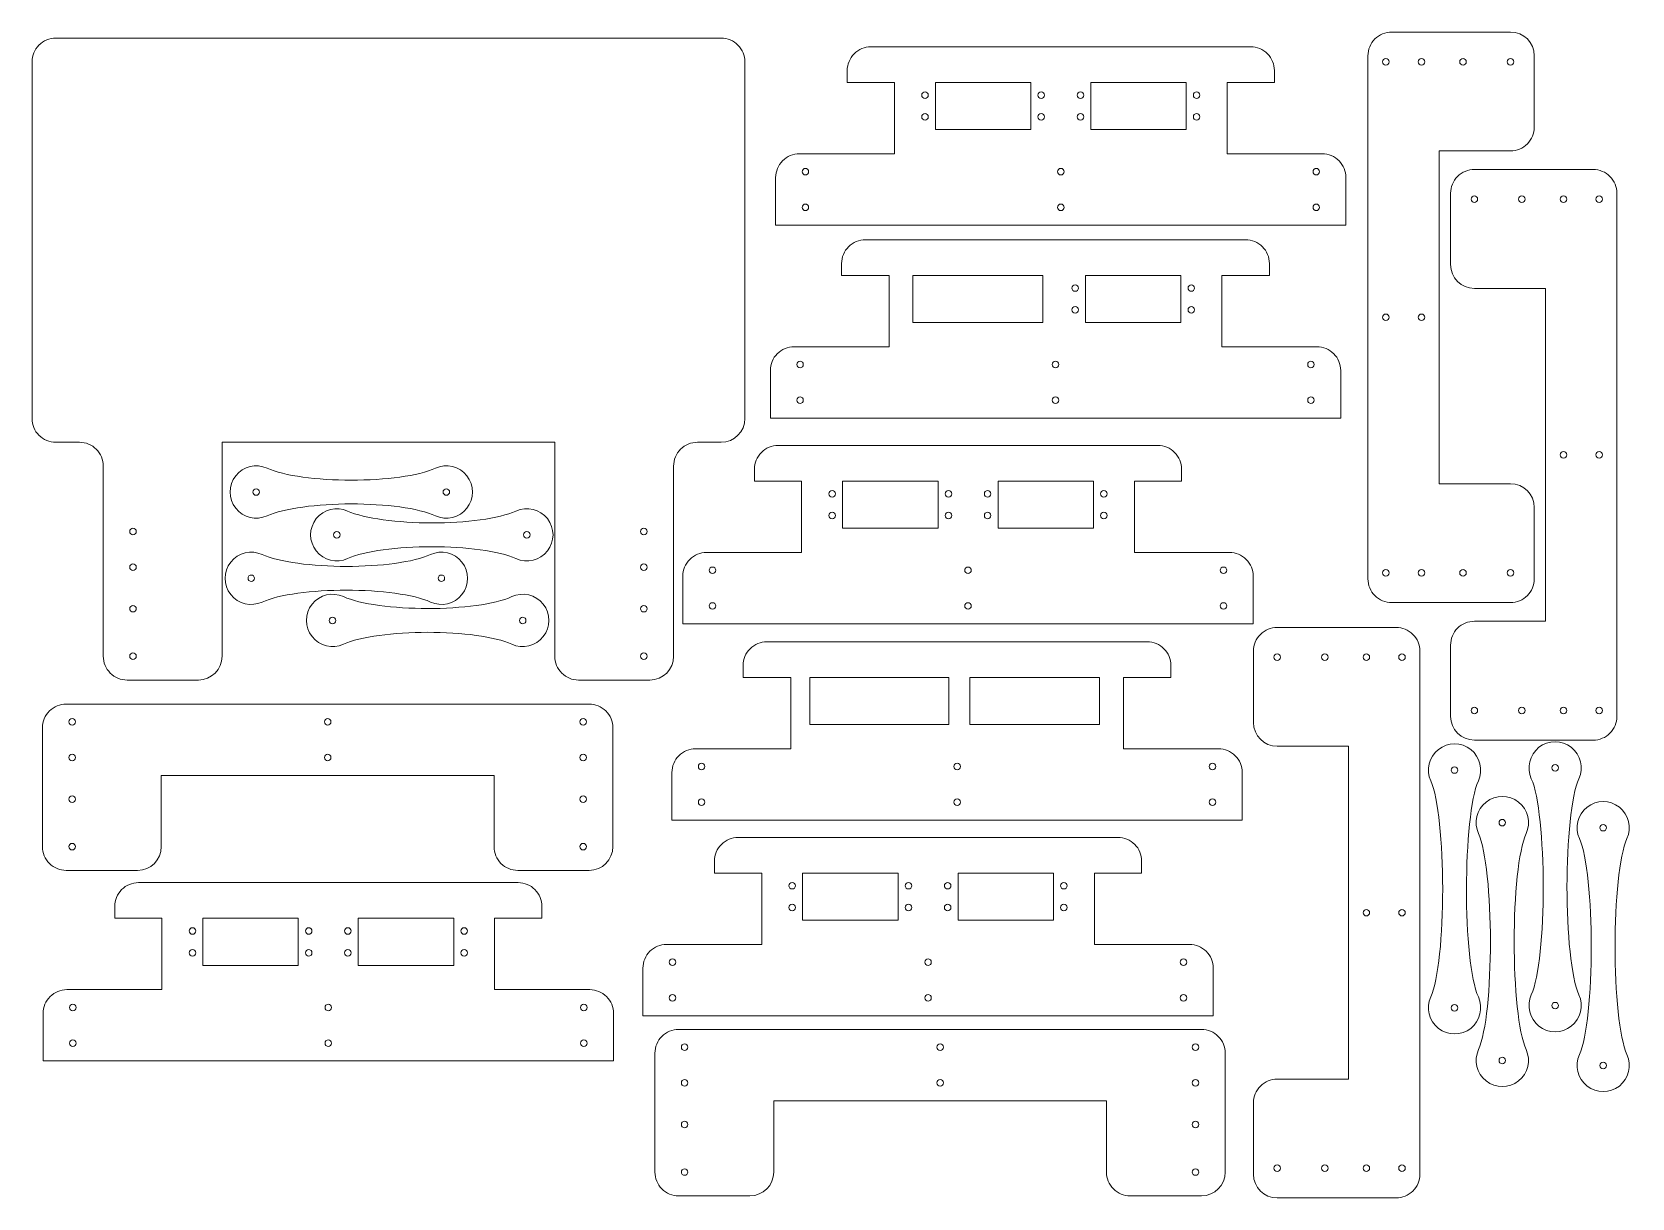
# Model space of a CAD drawing. Header units: millimetres. Extents: x -346 to 327, y -244 to 247.
import ezdxf

# ---------------------------------------------------------------- set-up
doc = ezdxf.new("R2010")
doc.units = ezdxf.units.MM
doc.header["$MEASUREMENT"] = 0

msp = doc.modelspace()

# ---------------------------------------------------------------- linework, layer by layer
at = {"color": 240, "lineweight": 9}
for points, knots in [([(-336.3298, 244.1621), (-338.982, 244.1621), (-341.5255, 243.1085), (-343.4009, 241.2332), (-345.2762, 239.3578), (-346.3298, 236.8143), (-346.3298, 234.1621)], [0, 0, 0, 0, 0.5, 0.5, 0.5, 1, 1, 1, 1]), ([(-46.3298, 234.1621), (-46.3298, 236.8143), (-47.3834, 239.3578), (-49.2587, 241.2332), (-51.1341, 243.1085), (-53.6776, 244.1621), (-56.3298, 244.1621)], [0, 0, 0, 0, 0.5, 0.5, 0.5, 1, 1, 1, 1]), ([(225.8416, 246.7227), (223.1894, 246.7227), (220.6459, 245.6691), (218.7705, 243.7938), (216.8952, 241.9184), (215.8416, 239.3749), (215.8416, 236.7227)], [0, 0, 0, 0, 0.5, 0.5, 0.5, 1, 1, 1, 1]), ([(6.7167, 240.4813), (4.0645, 240.4813), (1.521, 239.4277), (-0.3544, 237.5524), (-2.2298, 235.677), (-3.2833, 233.1335), (-3.2833, 230.4813)], [0, 0, 0, 0, 0.5, 0.5, 0.5, 1, 1, 1, 1]), ([(176.4873, 230.4813), (176.4873, 233.1335), (175.4338, 235.677), (173.5584, 237.5524), (171.683, 239.4277), (169.1395, 240.4813), (166.4873, 240.4813)], [0, 0, 0, 0, 0.5, 0.5, 0.5, 1, 1, 1, 1]), ([(275.8416, 196.7227), (278.4938, 196.7227), (281.0373, 197.7763), (282.9127, 199.6516), (284.788, 201.527), (285.8416, 204.0705), (285.8416, 206.7227)], [0, 0, 0, 0, 0.5, 0.5, 0.5, 1, 1, 1, 1]), ([(-23.398, 195.4813), (-26.0502, 195.4813), (-28.5937, 194.4277), (-30.4691, 192.5524), (-32.3444, 190.677), (-33.398, 188.1335), (-33.398, 185.4813)], [0, 0, 0, 0, 0.5, 0.5, 0.5, 1, 1, 1, 1]), ([(206.602, 185.4813), (206.602, 188.1335), (205.5484, 190.677), (203.6731, 192.5524), (201.7977, 194.4277), (199.2542, 195.4813), (196.602, 195.4813)], [0, 0, 0, 0, 0.5, 0.5, 0.5, 1, 1, 1, 1]), ([(260.6166, 188.8836), (257.9644, 188.8836), (255.4209, 187.83), (253.5455, 185.9547), (251.6702, 184.0793), (250.6166, 181.5358), (250.6166, 178.8836)], [0, 0, 0, 0, 0.5, 0.5, 0.5, 1, 1, 1, 1]), ([(320.6166, 178.8836), (320.6166, 181.5358), (319.563, 184.0793), (317.6877, 185.9547), (315.8123, 187.83), (313.2688, 188.8836), (310.6166, 188.8836)], [0, 0, 0, 0, 0.5, 0.5, 0.5, 1, 1, 1, 1]), ([(4.3648, 159.3602), (1.7126, 159.3602), (-0.8309, 158.3066), (-2.7063, 156.4313), (-4.5816, 154.5559), (-5.6352, 152.0124), (-5.6352, 149.3602)], [0, 0, 0, 0, 0.5, 0.5, 0.5, 1, 1, 1, 1]), ([(174.3648, 149.3602), (174.3648, 152.0124), (173.3112, 154.5559), (171.4359, 156.4313), (169.5605, 158.3066), (167.017, 159.3602), (164.3648, 159.3602)], [0, 0, 0, 0, 0.5, 0.5, 0.5, 1, 1, 1, 1]), ([(-25.6352, 114.3602), (-28.2874, 114.3602), (-30.8309, 113.3066), (-32.7063, 111.4313), (-34.5816, 109.5559), (-35.6352, 107.0124), (-35.6352, 104.3602)], [0, 0, 0, 0, 0.5, 0.5, 0.5, 1, 1, 1, 1]), ([(204.3648, 104.3602), (204.3648, 107.0124), (203.3112, 109.5559), (201.4359, 111.4313), (199.5605, 113.3066), (197.017, 114.3602), (194.3648, 114.3602)], [0, 0, 0, 0, 0.5, 0.5, 0.5, 1, 1, 1, 1]), ([(-346.3298, 84.1621), (-346.3298, 81.5099), (-345.2762, 78.9664), (-343.4009, 77.091), (-341.5255, 75.2157), (-338.982, 74.1621), (-336.3298, 74.1621)], [0, 0, 0, 0, 0.5, 0.5, 0.5, 1, 1, 1, 1]), ([(-316.3298, 64.1621), (-316.3298, 66.8143), (-317.3834, 69.3578), (-319.2587, 71.2332), (-321.1341, 73.1085), (-323.6776, 74.1621), (-326.3298, 74.1621)], [0, 0, 0, 0, 0.5, 0.5, 0.5, 1, 1, 1, 1]), ([(-66.3298, 74.1621), (-68.982, 74.1621), (-71.5255, 73.1085), (-73.4009, 71.2332), (-75.2762, 69.3578), (-76.3298, 66.8143), (-76.3298, 64.1621)], [0, 0, 0, 0, 0.5, 0.5, 0.5, 1, 1, 1, 1]), ([(-32.3396, 72.8229), (-34.9918, 72.8229), (-37.5353, 71.7693), (-39.4107, 69.894), (-41.2861, 68.0186), (-42.3396, 65.4751), (-42.3396, 62.8229)], [0, 0, 0, 0, 0.5, 0.5, 0.5, 1, 1, 1, 1]), ([(137.431, 62.8229), (137.431, 65.4751), (136.3775, 68.0186), (134.5021, 69.894), (132.6267, 71.7693), (130.0832, 72.8229), (127.431, 72.8229)], [0, 0, 0, 0, 0.5, 0.5, 0.5, 1, 1, 1, 1]), ([(-247.3973, 63.2431), (-252.0153, 65.3593), (-257.4817, 64.0382), (-260.6235, 60.0466), (-263.7654, 56.055), (-263.7654, 50.4312), (-260.6235, 46.4396), (-257.4817, 42.448), (-252.0153, 41.1269), (-247.3973, 43.2431)], [0, 0, 0, 0, 0.33333333, 0.33333333, 0.33333333, 0.66666667, 0.66666667, 0.66666667, 1, 1, 1, 1]), ([(-247.3973, 63.2431), (-240.4168, 60.0442), (-226.164, 58.2538), (-211.9799, 58.2431), (-197.7654, 58.2324), (-183.6198, 60.009), (-176.5625, 63.2431)], [0, 0, 0, 0, 0.5, 0.5, 0.5, 1, 1, 1, 1]), ([(-176.5625, 43.2431), (-171.9445, 41.1269), (-166.4781, 42.448), (-163.3363, 46.4396), (-160.1945, 50.4312), (-160.1944, 56.055), (-163.3362, 60.0466), (-166.478, 64.0382), (-171.9445, 65.3593), (-176.5624, 63.2431)], [0, 0, 0, 0, 0.33333333, 0.33333333, 0.33333333, 0.66666667, 0.66666667, 0.66666667, 1, 1, 1, 1]), ([(-247.3973, 43.2431), (-240.4168, 46.442), (-226.164, 48.2324), (-211.9799, 48.2431), (-197.7654, 48.2538), (-183.6198, 46.4772), (-176.5625, 43.2431)], [0, 0, 0, 0, 0.5, 0.5, 0.5, 1, 1, 1, 1]), ([(-213.5034, 45.2553), (-218.1214, 47.3715), (-223.5878, 46.0504), (-226.7296, 42.0588), (-229.8715, 38.0672), (-229.8715, 32.4434), (-226.7296, 28.4518), (-223.5878, 24.4602), (-218.1214, 23.1391), (-213.5034, 25.2553)], [0, 0, 0, 0, 0.33333333, 0.33333333, 0.33333333, 0.66666667, 0.66666667, 0.66666667, 1, 1, 1, 1]), ([(-142.6686, 25.2553), (-138.0506, 23.1391), (-132.5842, 24.4602), (-129.4424, 28.4518), (-126.3006, 32.4434), (-126.3005, 38.0672), (-129.4423, 42.0588), (-132.5841, 46.0504), (-138.0506, 47.3715), (-142.6685, 45.2553)], [0, 0, 0, 0, 0.33333333, 0.33333333, 0.33333333, 0.66666667, 0.66666667, 0.66666667, 1, 1, 1, 1]), ([(-213.5034, 45.2553), (-206.5229, 42.0564), (-192.2701, 40.266), (-178.086, 40.2553), (-163.8715, 40.2446), (-149.7259, 42.0212), (-142.6686, 45.2553)], [0, 0, 0, 0, 0.5, 0.5, 0.5, 1, 1, 1, 1]), ([(-249.4738, 26.9612), (-254.0918, 29.0774), (-259.5582, 27.7563), (-262.7, 23.7647), (-265.8419, 19.7731), (-265.8419, 14.1493), (-262.7, 10.1577), (-259.5582, 6.1661), (-254.0918, 4.845), (-249.4738, 6.9612)], [0, 0, 0, 0, 0.33333333, 0.33333333, 0.33333333, 0.66666667, 0.66666667, 0.66666667, 1, 1, 1, 1]), ([(-249.4738, 26.9612), (-242.4933, 23.7623), (-228.2405, 21.9719), (-214.0564, 21.9612), (-199.8419, 21.9505), (-185.6963, 23.7271), (-178.639, 26.9612)], [0, 0, 0, 0, 0.5, 0.5, 0.5, 1, 1, 1, 1]), ([(-213.5034, 25.2553), (-206.5229, 28.4542), (-192.2701, 30.2446), (-178.086, 30.2553), (-163.8715, 30.266), (-149.7259, 28.4894), (-142.6686, 25.2553)], [0, 0, 0, 0, 0.5, 0.5, 0.5, 1, 1, 1, 1]), ([(-178.639, 6.9612), (-174.021, 4.845), (-168.5546, 6.1661), (-165.4128, 10.1577), (-162.271, 14.1493), (-162.2709, 19.7731), (-165.4127, 23.7647), (-168.5545, 27.7563), (-174.021, 29.0774), (-178.6389, 26.9612)], [0, 0, 0, 0, 0.33333333, 0.33333333, 0.33333333, 0.66666667, 0.66666667, 0.66666667, 1, 1, 1, 1]), ([(-62.4543, 27.8229), (-65.1065, 27.8229), (-67.65, 26.7693), (-69.5254, 24.894), (-71.4007, 23.0186), (-72.4543, 20.4751), (-72.4543, 17.8229)], [0, 0, 0, 0, 0.5, 0.5, 0.5, 1, 1, 1, 1]), ([(167.5457, 17.8229), (167.5457, 20.4751), (166.4921, 23.0186), (164.6168, 24.894), (162.7414, 26.7693), (160.1979, 27.8229), (157.5457, 27.8229)], [0, 0, 0, 0, 0.5, 0.5, 0.5, 1, 1, 1, 1]), ([(215.8416, 16.7227), (215.8416, 14.0705), (216.8952, 11.527), (218.7705, 9.6516), (220.6459, 7.7763), (223.1894, 6.7227), (225.8416, 6.7227)], [0, 0, 0, 0, 0.5, 0.5, 0.5, 1, 1, 1, 1]), ([(275.8416, 6.7227), (278.4938, 6.7227), (281.0373, 7.7763), (282.9127, 9.6516), (284.788, 11.527), (285.8416, 14.0705), (285.8416, 16.7227)], [0, 0, 0, 0, 0.5, 0.5, 0.5, 1, 1, 1, 1]), ([(-249.4738, 6.9612), (-242.4933, 10.1601), (-228.2405, 11.9505), (-214.0564, 11.9612), (-199.8419, 11.9719), (-185.6963, 10.1953), (-178.639, 6.9612)], [0, 0, 0, 0, 0.5, 0.5, 0.5, 1, 1, 1, 1]), ([(-215.2615, 9.2421), (-219.8795, 11.3583), (-225.3459, 10.0372), (-228.4877, 6.0456), (-231.6296, 2.054), (-231.6296, -3.5698), (-228.4877, -7.5614), (-225.3459, -11.553), (-219.8795, -12.8741), (-215.2615, -10.7579)], [0, 0, 0, 0, 0.33333333, 0.33333333, 0.33333333, 0.66666667, 0.66666667, 0.66666667, 1, 1, 1, 1]), ([(-215.2615, 9.2421), (-208.281, 6.0432), (-194.0282, 4.2528), (-179.8441, 4.2421), (-165.6296, 4.2314), (-151.484, 6.008), (-144.4267, 9.2421)], [0, 0, 0, 0, 0.5, 0.5, 0.5, 1, 1, 1, 1]), ([(-144.4267, -10.7579), (-139.8087, -12.8741), (-134.3423, -11.553), (-131.2005, -7.5614), (-128.0587, -3.5698), (-128.0586, 2.054), (-131.2004, 6.0456), (-134.3422, 10.0372), (-139.8087, 11.3583), (-144.4266, 9.2421)], [0, 0, 0, 0, 0.33333333, 0.33333333, 0.33333333, 0.66666667, 0.66666667, 0.66666667, 1, 1, 1, 1]), ([(-215.2615, -10.7579), (-208.281, -7.559), (-194.0282, -5.7686), (-179.8441, -5.7579), (-165.6296, -5.7472), (-151.484, -7.5238), (-144.4267, -10.7579)], [0, 0, 0, 0, 0.5, 0.5, 0.5, 1, 1, 1, 1]), ([(177.6683, -3.6871), (175.0161, -3.6871), (172.4726, -4.7407), (170.5972, -6.616), (168.7219, -8.4914), (167.6683, -11.0349), (167.6683, -13.6871)], [0, 0, 0, 0, 0.5, 0.5, 0.5, 1, 1, 1, 1]), ([(237.6683, -13.6871), (237.6683, -11.0349), (236.6147, -8.4914), (234.7394, -6.616), (232.864, -4.7407), (230.3205, -3.6871), (227.6683, -3.6871)], [0, 0, 0, 0, 0.5, 0.5, 0.5, 1, 1, 1, 1]), ([(260.6166, -1.1164), (257.9644, -1.1164), (255.4209, -2.17), (253.5455, -4.0453), (251.6702, -5.9207), (250.6166, -8.4642), (250.6166, -11.1164)], [0, 0, 0, 0, 0.5, 0.5, 0.5, 1, 1, 1, 1]), ([(-37.058, -9.7271), (-39.7102, -9.7271), (-42.2537, -10.7807), (-44.1291, -12.656), (-46.0044, -14.5314), (-47.058, -17.0749), (-47.058, -19.7271)], [0, 0, 0, 0, 0.5, 0.5, 0.5, 1, 1, 1, 1]), ([(132.942, -19.7271), (132.942, -17.0749), (131.8884, -14.5314), (130.0131, -12.656), (128.1377, -10.7807), (125.5942, -9.7271), (122.942, -9.7271)], [0, 0, 0, 0, 0.5, 0.5, 0.5, 1, 1, 1, 1]), ([(-316.3298, -15.8379), (-316.3298, -18.4901), (-315.2762, -21.0336), (-313.4009, -22.909), (-311.5255, -24.7843), (-308.982, -25.8379), (-306.3298, -25.8379)], [0, 0, 0, 0, 0.5, 0.5, 0.5, 1, 1, 1, 1]), ([(-126.3298, -15.8379), (-126.3298, -18.4901), (-125.2762, -21.0336), (-123.4009, -22.909), (-121.5255, -24.7843), (-118.982, -25.8379), (-116.3298, -25.8379)], [0, 0, 0, 0, 0.5, 0.5, 0.5, 1, 1, 1, 1]), ([(-331.906, -35.921), (-334.5582, -35.921), (-337.1017, -36.9746), (-338.9771, -38.8499), (-340.8524, -40.7253), (-341.906, -43.2688), (-341.906, -45.921)], [0, 0, 0, 0, 0.5, 0.5, 0.5, 1, 1, 1, 1]), ([(-101.906, -45.921), (-101.906, -43.2688), (-102.9596, -40.7253), (-104.8349, -38.8499), (-106.7103, -36.9746), (-109.2538, -35.921), (-111.906, -35.921)], [0, 0, 0, 0, 0.5, 0.5, 0.5, 1, 1, 1, 1]), ([(310.6166, -51.1164), (313.2688, -51.1164), (315.8123, -50.0628), (317.6877, -48.1875), (319.563, -46.3121), (320.6166, -43.7686), (320.6166, -41.1164)], [0, 0, 0, 0, 0.5, 0.5, 0.5, 1, 1, 1, 1]), ([(262.2999, -68.2728), (264.4161, -63.6548), (263.095, -58.1884), (259.1034, -55.0466), (255.1118, -51.9047), (249.488, -51.9047), (245.4964, -55.0466), (241.5048, -58.1884), (240.1837, -63.6548), (242.2999, -68.2728)], [0, 0, 0, 0, 0.33333333, 0.33333333, 0.33333333, 0.66666667, 0.66666667, 0.66666667, 1, 1, 1, 1]), ([(304.593, -67.3673), (306.7092, -62.7493), (305.3881, -57.2829), (301.3965, -54.1411), (297.4049, -50.9992), (291.7811, -50.9992), (287.7895, -54.1411), (283.7979, -57.2829), (282.4768, -62.7493), (284.593, -67.3673)], [0, 0, 0, 0, 0.33333333, 0.33333333, 0.33333333, 0.66666667, 0.66666667, 0.66666667, 1, 1, 1, 1]), ([(-67.058, -54.7271), (-69.7102, -54.7271), (-72.2537, -55.7807), (-74.1291, -57.656), (-76.0044, -59.5314), (-77.058, -62.0749), (-77.058, -64.7271)], [0, 0, 0, 0, 0.5, 0.5, 0.5, 1, 1, 1, 1]), ([(162.942, -64.7271), (162.942, -62.0749), (161.8884, -59.5314), (160.0131, -57.656), (158.1377, -55.7807), (155.5942, -54.7271), (152.942, -54.7271)], [0, 0, 0, 0, 0.5, 0.5, 0.5, 1, 1, 1, 1]), ([(242.2999, -68.2728), (245.4988, -75.2533), (247.2892, -94.5115), (247.2999, -113.6902), (247.3106, -132.9101), (245.534, -152.0503), (242.2999, -159.1076)], [0, 0, 0, 0, 0.5, 0.5, 0.5, 1, 1, 1, 1]), ([(262.2999, -68.2728), (259.101, -75.2533), (257.3106, -94.5115), (257.2999, -113.6902), (257.2892, -132.9101), (259.0658, -152.0503), (262.2999, -159.1076)], [0, 0, 0, 0, 0.5, 0.5, 0.5, 1, 1, 1, 1]), ([(282.3811, -90.4052), (284.4973, -85.7872), (283.1762, -80.3208), (279.1846, -77.179), (275.193, -74.0371), (269.5692, -74.0371), (265.5776, -77.179), (261.586, -80.3208), (260.2649, -85.7872), (262.3811, -90.4052)], [0, 0, 0, 0, 0.33333333, 0.33333333, 0.33333333, 0.66666667, 0.66666667, 0.66666667, 1, 1, 1, 1]), ([(284.593, -67.3673), (287.7919, -74.3478), (289.5823, -93.606), (289.593, -112.7847), (289.6037, -132.0046), (287.8271, -151.1448), (284.593, -158.2021)], [0, 0, 0, 0, 0.5, 0.5, 0.5, 1, 1, 1, 1]), ([(304.593, -67.3673), (301.3941, -74.3478), (299.6037, -93.606), (299.593, -112.7847), (299.5823, -132.0046), (301.3589, -151.1448), (304.593, -158.2021)], [0, 0, 0, 0, 0.5, 0.5, 0.5, 1, 1, 1, 1]), ([(324.8403, -92.5317), (326.9565, -87.9137), (325.6354, -82.4473), (321.6438, -79.3055), (317.6522, -76.1636), (312.0284, -76.1636), (308.0368, -79.3055), (304.0452, -82.4473), (302.7241, -87.9137), (304.8403, -92.5317)], [0, 0, 0, 0, 0.33333333, 0.33333333, 0.33333333, 0.66666667, 0.66666667, 0.66666667, 1, 1, 1, 1]), ([(-49.15, -92.0125), (-51.8022, -92.0125), (-54.3457, -93.0661), (-56.2211, -94.9414), (-58.0965, -96.8168), (-59.15, -99.3603), (-59.15, -102.0125)], [0, 0, 0, 0, 0.5, 0.5, 0.5, 1, 1, 1, 1]), ([(120.6206, -102.0125), (120.6206, -99.3603), (119.5671, -96.8168), (117.6917, -94.9414), (115.8163, -93.0661), (113.2728, -92.0125), (110.6206, -92.0125)], [0, 0, 0, 0, 0.5, 0.5, 0.5, 1, 1, 1, 1]), ([(262.3811, -90.4052), (265.58, -97.3857), (267.3704, -116.6439), (267.3811, -135.8226), (267.3918, -155.0425), (265.6152, -174.1827), (262.3811, -181.24)], [0, 0, 0, 0, 0.5, 0.5, 0.5, 1, 1, 1, 1]), ([(282.3811, -90.4052), (279.1822, -97.3857), (277.3918, -116.6439), (277.3811, -135.8226), (277.3704, -155.0425), (279.147, -174.1827), (282.3811, -181.24)], [0, 0, 0, 0, 0.5, 0.5, 0.5, 1, 1, 1, 1]), ([(304.8403, -92.5317), (308.0392, -99.5122), (309.8296, -118.7704), (309.8403, -137.9491), (309.851, -157.169), (308.0744, -176.3092), (304.8403, -183.3665)], [0, 0, 0, 0, 0.5, 0.5, 0.5, 1, 1, 1, 1]), ([(324.8403, -92.5317), (321.6414, -99.5122), (319.851, -118.7704), (319.8403, -137.9491), (319.8296, -157.169), (321.6062, -176.3092), (324.8403, -183.3665)], [0, 0, 0, 0, 0.5, 0.5, 0.5, 1, 1, 1, 1]), ([(-341.906, -95.921), (-341.906, -98.5732), (-340.8524, -101.1167), (-338.9771, -102.9921), (-337.1017, -104.8674), (-334.5582, -105.921), (-331.906, -105.921)], [0, 0, 0, 0, 0.5, 0.5, 0.5, 1, 1, 1, 1]), ([(-151.906, -95.921), (-151.906, -98.5732), (-150.8524, -101.1167), (-148.9771, -102.9921), (-147.1017, -104.8674), (-144.5582, -105.921), (-141.906, -105.921)], [0, 0, 0, 0, 0.5, 0.5, 0.5, 1, 1, 1, 1]), ([(-301.5268, -111.0625), (-304.179, -111.0625), (-306.7225, -112.1161), (-308.5979, -113.9914), (-310.4733, -115.8668), (-311.5268, -118.4103), (-311.5268, -121.0625)], [0, 0, 0, 0, 0.5, 0.5, 0.5, 1, 1, 1, 1]), ([(-131.7562, -121.0625), (-131.7562, -118.4103), (-132.8097, -115.8668), (-134.6851, -113.9914), (-136.5605, -112.1161), (-139.104, -111.0625), (-141.7562, -111.0625)], [0, 0, 0, 0, 0.5, 0.5, 0.5, 1, 1, 1, 1]), ([(-79.2647, -137.0125), (-81.9169, -137.0125), (-84.4604, -138.0661), (-86.3358, -139.9414), (-88.2111, -141.8168), (-89.2647, -144.3603), (-89.2647, -147.0125)], [0, 0, 0, 0, 0.5, 0.5, 0.5, 1, 1, 1, 1]), ([(150.7353, -147.0125), (150.7353, -144.3603), (149.6817, -141.8168), (147.8064, -139.9414), (145.931, -138.0661), (143.3875, -137.0125), (140.7353, -137.0125)], [0, 0, 0, 0, 0.5, 0.5, 0.5, 1, 1, 1, 1]), ([(-331.6415, -156.0625), (-334.2937, -156.0625), (-336.8372, -157.1161), (-338.7126, -158.9914), (-340.5879, -160.8668), (-341.6415, -163.4103), (-341.6415, -166.0625)], [0, 0, 0, 0, 0.5, 0.5, 0.5, 1, 1, 1, 1]), ([(-101.6415, -166.0625), (-101.6415, -163.4103), (-102.6951, -160.8668), (-104.5704, -158.9914), (-106.4458, -157.1161), (-108.9893, -156.0625), (-111.6415, -156.0625)], [0, 0, 0, 0, 0.5, 0.5, 0.5, 1, 1, 1, 1]), ([(242.2999, -159.1076), (240.1837, -163.7256), (241.5048, -169.192), (245.4964, -172.3338), (249.488, -175.4756), (255.1118, -175.4757), (259.1034, -172.3339), (263.095, -169.1921), (264.4161, -163.7256), (262.2999, -159.1077)], [0, 0, 0, 0, 0.33333333, 0.33333333, 0.33333333, 0.66666667, 0.66666667, 0.66666667, 1, 1, 1, 1]), ([(284.593, -158.2021), (282.4768, -162.8201), (283.7979, -168.2865), (287.7895, -171.4283), (291.7811, -174.5701), (297.4049, -174.5702), (301.3965, -171.4284), (305.3881, -168.2866), (306.7092, -162.8201), (304.593, -158.2022)], [0, 0, 0, 0, 0.33333333, 0.33333333, 0.33333333, 0.66666667, 0.66666667, 0.66666667, 1, 1, 1, 1]), ([(-74.2044, -172.7787), (-76.8566, -172.7787), (-79.4001, -173.8323), (-81.2755, -175.7076), (-83.1508, -177.583), (-84.2044, -180.1265), (-84.2044, -182.7787)], [0, 0, 0, 0, 0.5, 0.5, 0.5, 1, 1, 1, 1]), ([(155.7956, -182.7787), (155.7956, -180.1265), (154.742, -177.583), (152.8667, -175.7076), (150.9913, -173.8323), (148.4478, -172.7787), (145.7956, -172.7787)], [0, 0, 0, 0, 0.5, 0.5, 0.5, 1, 1, 1, 1]), ([(262.3811, -181.24), (260.2649, -185.858), (261.586, -191.3244), (265.5776, -194.4662), (269.5692, -197.608), (275.193, -197.6081), (279.1846, -194.4663), (283.1762, -191.3245), (284.4973, -185.858), (282.3811, -181.2401)], [0, 0, 0, 0, 0.33333333, 0.33333333, 0.33333333, 0.66666667, 0.66666667, 0.66666667, 1, 1, 1, 1]), ([(304.8403, -183.3665), (302.7241, -187.9845), (304.0452, -193.4509), (308.0368, -196.5927), (312.0284, -199.7345), (317.6522, -199.7346), (321.6438, -196.5928), (325.6354, -193.451), (326.9565, -187.9845), (324.8403, -183.3666)], [0, 0, 0, 0, 0.33333333, 0.33333333, 0.33333333, 0.66666667, 0.66666667, 0.66666667, 1, 1, 1, 1]), ([(177.6683, -193.6871), (175.0161, -193.6871), (172.4726, -194.7407), (170.5972, -196.616), (168.7219, -198.4914), (167.6683, -201.0349), (167.6683, -203.6871)], [0, 0, 0, 0, 0.5, 0.5, 0.5, 1, 1, 1, 1]), ([(-84.2044, -232.7787), (-84.2044, -235.4309), (-83.1508, -237.9744), (-81.2755, -239.8498), (-79.4001, -241.7251), (-76.8566, -242.7787), (-74.2044, -242.7787)], [0, 0, 0, 0, 0.5, 0.5, 0.5, 1, 1, 1, 1]), ([(105.7956, -232.7787), (105.7956, -235.4309), (106.8492, -237.9744), (108.7245, -239.8498), (110.5999, -241.7251), (113.1434, -242.7787), (115.7956, -242.7787)], [0, 0, 0, 0, 0.5, 0.5, 0.5, 1, 1, 1, 1]), ([(227.6683, -243.6871), (230.3205, -243.6871), (232.864, -242.6335), (234.7394, -240.7582), (236.6147, -238.8828), (237.6683, -236.3393), (237.6683, -233.6871)], [0, 0, 0, 0, 0.5, 0.5, 0.5, 1, 1, 1, 1])]:
    msp.add_open_spline(points, degree=3, knots=knots, dxfattribs=at)
for points in [[(-56.3298, 244.1621), (-56.3298, 244.1621), (-336.3298, 244.1621), (-336.3298, 244.1621)], [(225.8416, 246.7227), (225.8416, 246.7227), (275.8416, 246.7227), (275.8416, 246.7227)], [(285.8416, 236.7227), (285.8416, 242.2455), (281.3645, 246.7227), (275.8417, 246.7227)], [(166.4873, 240.4813), (166.4873, 240.4813), (6.7167, 240.4813), (6.7167, 240.4813)], [(215.8416, 16.7227), (215.8416, 16.7227), (215.8416, 236.7227), (215.8416, 236.7227)], [(285.8416, 236.7227), (285.8416, 236.7227), (285.8416, 206.7227), (285.8416, 206.7227)], [(-346.3298, 234.1621), (-346.3298, 234.1621), (-346.3298, 84.1621), (-346.3298, 84.1621)], [(-46.3298, 234.1621), (-46.3298, 234.1621), (-46.3298, 84.1621), (-46.3298, 84.1621)], [(-3.2833, 225.4813), (-3.2833, 225.4813), (-3.2833, 230.4813), (-3.2833, 230.4813)], [(176.4873, 225.4813), (176.4873, 225.4813), (176.4873, 230.4813), (176.4873, 230.4813)], [(16.602, 225.4813), (16.602, 225.4813), (-3.2833, 225.4813), (-3.2833, 225.4813)], [(16.602, 195.4813), (16.602, 195.4813), (16.602, 225.4813), (16.602, 225.4813)], [(156.602, 195.4813), (156.602, 195.4813), (156.602, 225.4813), (156.602, 225.4813)], [(156.602, 225.4813), (156.602, 225.4813), (176.4873, 225.4813), (176.4873, 225.4813)], [(-23.398, 195.4813), (-23.398, 195.4813), (16.602, 195.4813), (16.602, 195.4813)], [(156.602, 195.4813), (156.602, 195.4813), (196.602, 195.4813), (196.602, 195.4813)], [(245.8416, 196.7227), (245.8416, 196.7227), (245.8416, 56.7227), (245.8416, 56.7227)], [(275.8416, 196.7227), (275.8416, 196.7227), (245.8416, 196.7227), (245.8416, 196.7227)], [(310.6166, 188.8836), (310.6166, 188.8836), (260.6166, 188.8836), (260.6166, 188.8836)], [(-33.398, 165.4813), (-33.398, 165.4813), (-33.398, 185.4813), (-33.398, 185.4813)], [(206.602, 165.4813), (206.602, 165.4813), (206.602, 185.4813), (206.602, 185.4813)], [(250.6166, 178.8836), (250.6166, 178.8836), (250.6166, 148.8836), (250.6166, 148.8836)], [(320.6166, 178.8836), (320.6166, 178.8836), (320.6166, -41.1164), (320.6166, -41.1164)], [(206.602, 165.4813), (206.602, 165.4813), (-33.398, 165.4813), (-33.398, 165.4813)], [(164.3648, 159.3602), (164.3648, 159.3602), (4.3648, 159.3602), (4.3648, 159.3602)], [(-5.6352, 144.3602), (-5.6352, 144.3602), (-5.6352, 149.3602), (-5.6352, 149.3602)], [(174.3648, 144.3602), (174.3648, 144.3602), (174.3648, 149.3602), (174.3648, 149.3602)], [(250.6166, 148.8836), (250.6166, 143.3608), (255.0937, 138.8836), (260.6165, 138.8836)], [(14.3648, 144.3602), (14.3648, 144.3602), (-5.6352, 144.3602), (-5.6352, 144.3602)], [(14.3648, 114.3602), (14.3648, 114.3602), (14.3648, 144.3602), (14.3648, 144.3602)], [(154.3648, 114.3602), (154.3648, 114.3602), (154.3648, 144.3602), (154.3648, 144.3602)], [(154.3648, 144.3602), (154.3648, 144.3602), (174.3648, 144.3602), (174.3648, 144.3602)], [(260.6166, 138.8836), (260.6166, 138.8836), (290.6166, 138.8836), (290.6166, 138.8836)], [(290.6166, -1.1164), (290.6166, -1.1164), (290.6166, 138.8836), (290.6166, 138.8836)], [(-25.6352, 114.3602), (-25.6352, 114.3602), (14.3648, 114.3602), (14.3648, 114.3602)], [(154.3648, 114.3602), (154.3648, 114.3602), (194.3648, 114.3602), (194.3648, 114.3602)], [(-35.6352, 84.3602), (-35.6352, 84.3602), (-35.6352, 104.3602), (-35.6352, 104.3602)], [(204.3648, 84.3602), (204.3648, 84.3602), (204.3648, 104.3602), (204.3648, 104.3602)], [(-56.3298, 74.1621), (-50.807, 74.1621), (-46.3298, 78.6392), (-46.3298, 84.162)], [(204.3648, 84.3602), (204.3648, 84.3602), (-35.6352, 84.3602), (-35.6352, 84.3602)], [(-326.3298, 74.1621), (-326.3298, 74.1621), (-336.3298, 74.1621), (-336.3298, 74.1621)], [(-266.3298, -15.8379), (-266.3298, -15.8379), (-266.3298, 74.1621), (-266.3298, 74.1621)], [(-126.3298, 74.1621), (-126.3298, 74.1621), (-266.3298, 74.1621), (-266.3298, 74.1621)], [(-126.3298, -15.8379), (-126.3298, -15.8379), (-126.3298, 74.1621), (-126.3298, 74.1621)], [(-56.3298, 74.1621), (-56.3298, 74.1621), (-66.3298, 74.1621), (-66.3298, 74.1621)], [(127.431, 72.8229), (127.431, 72.8229), (-32.3396, 72.8229), (-32.3396, 72.8229)], [(-316.3298, 64.1621), (-316.3298, 64.1621), (-316.3298, -15.8379), (-316.3298, -15.8379)], [(-76.3298, 64.1621), (-76.3298, 64.1621), (-76.3298, -15.8379), (-76.3298, -15.8379)], [(-42.3396, 57.8229), (-42.3396, 57.8229), (-42.3396, 62.8229), (-42.3396, 62.8229)], [(137.431, 57.8229), (137.431, 57.8229), (137.431, 62.8229), (137.431, 62.8229)], [(-22.4543, 57.8229), (-22.4543, 57.8229), (-42.3396, 57.8229), (-42.3396, 57.8229)], [(-22.4543, 27.8229), (-22.4543, 27.8229), (-22.4543, 57.8229), (-22.4543, 57.8229)], [(117.5457, 27.8229), (117.5457, 27.8229), (117.5457, 57.8229), (117.5457, 57.8229)], [(117.5457, 57.8229), (117.5457, 57.8229), (137.431, 57.8229), (137.431, 57.8229)], [(275.8416, 56.7227), (275.8416, 56.7227), (245.8416, 56.7227), (245.8416, 56.7227)], [(285.8416, 46.7227), (285.8416, 52.2455), (281.3645, 56.7227), (275.8417, 56.7227)], [(285.8416, 16.7227), (285.8416, 16.7227), (285.8416, 46.7227), (285.8416, 46.7227)], [(-62.4543, 27.8229), (-62.4543, 27.8229), (-22.4543, 27.8229), (-22.4543, 27.8229)], [(117.5457, 27.8229), (117.5457, 27.8229), (157.5457, 27.8229), (157.5457, 27.8229)], [(-72.4543, -2.1771), (-72.4543, -2.1771), (-72.4543, 17.8229), (-72.4543, 17.8229)], [(167.5457, -2.1771), (167.5457, -2.1771), (167.5457, 17.8229), (167.5457, 17.8229)], [(225.8416, 6.7227), (225.8416, 6.7227), (275.8416, 6.7227), (275.8416, 6.7227)], [(167.5457, -2.1771), (167.5457, -2.1771), (-72.4543, -2.1771), (-72.4543, -2.1771)], [(227.6683, -3.6871), (227.6683, -3.6871), (177.6683, -3.6871), (177.6683, -3.6871)], [(260.6166, -1.1164), (260.6166, -1.1164), (290.6166, -1.1164), (290.6166, -1.1164)], [(122.942, -9.7271), (122.942, -9.7271), (-37.058, -9.7271), (-37.058, -9.7271)], [(250.6166, -41.1164), (250.6166, -41.1164), (250.6166, -11.1164), (250.6166, -11.1164)], [(-276.3298, -25.8379), (-270.807, -25.8379), (-266.3298, -21.3608), (-266.3298, -15.838)], [(-86.3298, -25.8379), (-80.807, -25.8379), (-76.3298, -21.3608), (-76.3298, -15.838)], [(-47.058, -24.7271), (-47.058, -24.7271), (-47.058, -19.7271), (-47.058, -19.7271)], [(132.942, -24.7271), (132.942, -24.7271), (132.942, -19.7271), (132.942, -19.7271)], [(167.6683, -13.6871), (167.6683, -13.6871), (167.6683, -43.6871), (167.6683, -43.6871)], [(237.6683, -13.6871), (237.6683, -13.6871), (237.6683, -233.6871), (237.6683, -233.6871)], [(-306.3298, -25.8379), (-306.3298, -25.8379), (-276.3298, -25.8379), (-276.3298, -25.8379)], [(-86.3298, -25.8379), (-86.3298, -25.8379), (-116.3298, -25.8379), (-116.3298, -25.8379)], [(-27.058, -24.7271), (-27.058, -24.7271), (-47.058, -24.7271), (-47.058, -24.7271)], [(-27.058, -54.7271), (-27.058, -54.7271), (-27.058, -24.7271), (-27.058, -24.7271)], [(112.942, -54.7271), (112.942, -54.7271), (112.942, -24.7271), (112.942, -24.7271)], [(112.942, -24.7271), (112.942, -24.7271), (132.942, -24.7271), (132.942, -24.7271)], [(-331.906, -35.921), (-331.906, -35.921), (-111.906, -35.921), (-111.906, -35.921)], [(-341.906, -45.921), (-341.906, -45.921), (-341.906, -95.921), (-341.906, -95.921)], [(-101.906, -45.921), (-101.906, -45.921), (-101.906, -95.921), (-101.906, -95.921)], [(167.6683, -43.6871), (167.6683, -49.2099), (172.1454, -53.6871), (177.6682, -53.6871)], [(250.6166, -41.1164), (250.6166, -46.6392), (255.0937, -51.1164), (260.6165, -51.1164)], [(177.6683, -53.6871), (177.6683, -53.6871), (207.6683, -53.6871), (207.6683, -53.6871)], [(207.6683, -193.6871), (207.6683, -193.6871), (207.6683, -53.6871), (207.6683, -53.6871)], [(310.6166, -51.1164), (310.6166, -51.1164), (260.6166, -51.1164), (260.6166, -51.1164)], [(-67.058, -54.7271), (-67.058, -54.7271), (-27.058, -54.7271), (-27.058, -54.7271)], [(112.942, -54.7271), (112.942, -54.7271), (152.942, -54.7271), (152.942, -54.7271)], [(-291.906, -95.921), (-291.906, -95.921), (-291.906, -65.921), (-291.906, -65.921)], [(-151.906, -65.921), (-151.906, -65.921), (-291.906, -65.921), (-291.906, -65.921)], [(-151.906, -95.921), (-151.906, -95.921), (-151.906, -65.921), (-151.906, -65.921)], [(-77.058, -84.7271), (-77.058, -84.7271), (-77.058, -64.7271), (-77.058, -64.7271)], [(162.942, -84.7271), (162.942, -84.7271), (162.942, -64.7271), (162.942, -64.7271)], [(162.942, -84.7271), (162.942, -84.7271), (-77.058, -84.7271), (-77.058, -84.7271)], [(110.6206, -92.0125), (110.6206, -92.0125), (-49.15, -92.0125), (-49.15, -92.0125)], [(-301.906, -105.921), (-296.3832, -105.921), (-291.906, -101.4439), (-291.906, -95.9211)], [(-111.906, -105.921), (-106.3832, -105.921), (-101.906, -101.4439), (-101.906, -95.9211)], [(-331.906, -105.921), (-331.906, -105.921), (-301.906, -105.921), (-301.906, -105.921)], [(-111.906, -105.921), (-111.906, -105.921), (-141.906, -105.921), (-141.906, -105.921)], [(-59.15, -107.0125), (-59.15, -107.0125), (-59.15, -102.0125), (-59.15, -102.0125)], [(-39.2647, -107.0125), (-39.2647, -107.0125), (-59.15, -107.0125), (-59.15, -107.0125)], [(-39.2647, -137.0125), (-39.2647, -137.0125), (-39.2647, -107.0125), (-39.2647, -107.0125)], [(100.7353, -137.0125), (100.7353, -137.0125), (100.7353, -107.0125), (100.7353, -107.0125)], [(100.7353, -107.0125), (100.7353, -107.0125), (120.6206, -107.0125), (120.6206, -107.0125)], [(120.6206, -107.0125), (120.6206, -107.0125), (120.6206, -102.0125), (120.6206, -102.0125)], [(-141.7562, -111.0625), (-141.7562, -111.0625), (-301.5268, -111.0625), (-301.5268, -111.0625)], [(-311.5268, -126.0625), (-311.5268, -126.0625), (-311.5268, -121.0625), (-311.5268, -121.0625)], [(-131.7562, -126.0625), (-131.7562, -126.0625), (-131.7562, -121.0625), (-131.7562, -121.0625)], [(-291.6415, -126.0625), (-291.6415, -126.0625), (-311.5268, -126.0625), (-311.5268, -126.0625)], [(-291.6415, -156.0625), (-291.6415, -156.0625), (-291.6415, -126.0625), (-291.6415, -126.0625)], [(-151.6415, -156.0625), (-151.6415, -156.0625), (-151.6415, -126.0625), (-151.6415, -126.0625)], [(-151.6415, -126.0625), (-151.6415, -126.0625), (-131.7562, -126.0625), (-131.7562, -126.0625)], [(-79.2647, -137.0125), (-79.2647, -137.0125), (-39.2647, -137.0125), (-39.2647, -137.0125)], [(100.7353, -137.0125), (100.7353, -137.0125), (140.7353, -137.0125), (140.7353, -137.0125)], [(-89.2647, -167.0125), (-89.2647, -167.0125), (-89.2647, -147.0125), (-89.2647, -147.0125)], [(150.7353, -167.0125), (150.7353, -167.0125), (150.7353, -147.0125), (150.7353, -147.0125)], [(-331.6415, -156.0625), (-331.6415, -156.0625), (-291.6415, -156.0625), (-291.6415, -156.0625)], [(-151.6415, -156.0625), (-151.6415, -156.0625), (-111.6415, -156.0625), (-111.6415, -156.0625)], [(-341.6415, -186.0625), (-341.6415, -186.0625), (-341.6415, -166.0625), (-341.6415, -166.0625)], [(-101.6415, -186.0625), (-101.6415, -186.0625), (-101.6415, -166.0625), (-101.6415, -166.0625)], [(150.7353, -167.0125), (150.7353, -167.0125), (-89.2647, -167.0125), (-89.2647, -167.0125)], [(-74.2044, -172.7787), (-74.2044, -172.7787), (145.7956, -172.7787), (145.7956, -172.7787)], [(-101.6415, -186.0625), (-101.6415, -186.0625), (-341.6415, -186.0625), (-341.6415, -186.0625)], [(-84.2044, -182.7787), (-84.2044, -182.7787), (-84.2044, -232.7787), (-84.2044, -232.7787)], [(155.7956, -182.7787), (155.7956, -182.7787), (155.7956, -232.7787), (155.7956, -232.7787)], [(177.6683, -193.6871), (177.6683, -193.6871), (207.6683, -193.6871), (207.6683, -193.6871)], [(-34.2044, -232.7787), (-34.2044, -232.7787), (-34.2044, -202.7787), (-34.2044, -202.7787)], [(105.7956, -202.7787), (105.7956, -202.7787), (-34.2044, -202.7787), (-34.2044, -202.7787)], [(105.7956, -232.7787), (105.7956, -232.7787), (105.7956, -202.7787), (105.7956, -202.7787)], [(167.6683, -233.6871), (167.6683, -233.6871), (167.6683, -203.6871), (167.6683, -203.6871)], [(-44.2044, -242.7787), (-38.6816, -242.7787), (-34.2044, -238.3016), (-34.2044, -232.7788)], [(145.7956, -242.7787), (151.3184, -242.7787), (155.7956, -238.3016), (155.7956, -232.7788)], [(167.6683, -233.6871), (167.6683, -239.2099), (172.1454, -243.6871), (177.6682, -243.6871)], [(-74.2044, -242.7787), (-74.2044, -242.7787), (-44.2044, -242.7787), (-44.2044, -242.7787)], [(145.7956, -242.7787), (145.7956, -242.7787), (115.7956, -242.7787), (115.7956, -242.7787)], [(227.6683, -243.6871), (227.6683, -243.6871), (177.6683, -243.6871), (177.6683, -243.6871)]]:
    msp.add_open_spline(points, degree=3, dxfattribs=at)
at = {"color": 114, "lineweight": 9}
for points in [[(223.3416, 235.5977), (222.5822, 235.5977), (221.9666, 234.9821), (221.9666, 234.2227), (221.9666, 233.4633), (222.5822, 232.8477), (223.3416, 232.8477), (224.101, 232.8477), (224.7166, 233.4633), (224.7166, 234.2227), (224.7166, 234.9821), (224.101, 235.5977), (223.3416, 235.5977)], [(238.3416, 235.5977), (237.5822, 235.5977), (236.9666, 234.9821), (236.9666, 234.2227), (236.9666, 233.4633), (237.5822, 232.8477), (238.3416, 232.8477), (239.101, 232.8477), (239.7166, 233.4633), (239.7166, 234.2227), (239.7166, 234.9821), (239.101, 235.5977), (238.3416, 235.5977)], [(255.8416, 235.5977), (255.0822, 235.5977), (254.4666, 234.9821), (254.4666, 234.2227), (254.4666, 233.4633), (255.0822, 232.8477), (255.8416, 232.8477), (256.601, 232.8477), (257.2166, 233.4633), (257.2166, 234.2227), (257.2166, 234.9821), (256.601, 235.5977), (255.8416, 235.5977)], [(275.8416, 235.5977), (275.0822, 235.5977), (274.4666, 234.9821), (274.4666, 234.2227), (274.4666, 233.4633), (275.0822, 232.8477), (275.8416, 232.8477), (276.601, 232.8477), (277.2166, 233.4633), (277.2166, 234.2227), (277.2166, 234.9821), (276.601, 235.5977), (275.8416, 235.5977)], [(30.827, 220.1563), (30.827, 220.9157), (30.2114, 221.5313), (29.452, 221.5313), (28.6926, 221.5313), (28.077, 220.9157), (28.077, 220.1563), (28.077, 219.3969), (28.6926, 218.7813), (29.452, 218.7813), (30.2114, 218.7813), (30.827, 219.3969), (30.827, 220.1563)], [(79.727, 220.1563), (79.727, 220.9157), (79.1114, 221.5313), (78.352, 221.5313), (77.5926, 221.5313), (76.977, 220.9157), (76.977, 220.1563), (76.977, 219.3969), (77.5926, 218.7813), (78.352, 218.7813), (79.1114, 218.7813), (79.727, 219.3969), (79.727, 220.1563)], [(96.227, 220.1563), (96.227, 220.9157), (95.6114, 221.5313), (94.852, 221.5313), (94.0926, 221.5313), (93.477, 220.9157), (93.477, 220.1563), (93.477, 219.3969), (94.0926, 218.7813), (94.852, 218.7813), (95.6114, 218.7813), (96.227, 219.3969), (96.227, 220.1563)], [(145.127, 220.1563), (145.127, 220.9157), (144.5114, 221.5313), (143.752, 221.5313), (142.9926, 221.5313), (142.377, 220.9157), (142.377, 220.1563), (142.377, 219.3969), (142.9926, 218.7813), (143.752, 218.7813), (144.5114, 218.7813), (145.127, 219.3969), (145.127, 220.1563)], [(30.827, 211.0063), (30.827, 211.7657), (30.2114, 212.3813), (29.452, 212.3813), (28.6926, 212.3813), (28.077, 211.7657), (28.077, 211.0063), (28.077, 210.2469), (28.6926, 209.6313), (29.452, 209.6313), (30.2114, 209.6313), (30.827, 210.2469), (30.827, 211.0063)], [(79.727, 211.0063), (79.727, 211.7657), (79.1114, 212.3813), (78.352, 212.3813), (77.5926, 212.3813), (76.977, 211.7657), (76.977, 211.0063), (76.977, 210.2469), (77.5926, 209.6313), (78.352, 209.6313), (79.1114, 209.6313), (79.727, 210.2469), (79.727, 211.0063)], [(96.227, 211.0063), (96.227, 211.7657), (95.6114, 212.3813), (94.852, 212.3813), (94.0926, 212.3813), (93.477, 211.7657), (93.477, 211.0063), (93.477, 210.2469), (94.0926, 209.6313), (94.852, 209.6313), (95.6114, 209.6313), (96.227, 210.2469), (96.227, 211.0063)], [(145.127, 211.0063), (145.127, 211.7657), (144.5114, 212.3813), (143.752, 212.3813), (142.9926, 212.3813), (142.377, 211.7657), (142.377, 211.0063), (142.377, 210.2469), (142.9926, 209.6313), (143.752, 209.6313), (144.5114, 209.6313), (145.127, 210.2469), (145.127, 211.0063)], [(-19.523, 187.9813), (-19.523, 188.7407), (-20.1386, 189.3563), (-20.898, 189.3563), (-21.6574, 189.3563), (-22.273, 188.7407), (-22.273, 187.9813), (-22.273, 187.2219), (-21.6574, 186.6063), (-20.898, 186.6063), (-20.1386, 186.6063), (-19.523, 187.2219), (-19.523, 187.9813)], [(87.977, 187.9813), (87.977, 188.7407), (87.3614, 189.3563), (86.602, 189.3563), (85.8426, 189.3563), (85.227, 188.7407), (85.227, 187.9813), (85.227, 187.2219), (85.8426, 186.6063), (86.602, 186.6063), (87.3614, 186.6063), (87.977, 187.2219), (87.977, 187.9813)], [(195.477, 187.9813), (195.477, 188.7407), (194.8614, 189.3563), (194.102, 189.3563), (193.3426, 189.3563), (192.727, 188.7407), (192.727, 187.9813), (192.727, 187.2219), (193.3426, 186.6063), (194.102, 186.6063), (194.8614, 186.6063), (195.477, 187.2219), (195.477, 187.9813)], [(260.6166, 175.0086), (261.376, 175.0086), (261.9916, 175.6242), (261.9916, 176.3836), (261.9916, 177.143), (261.376, 177.7586), (260.6166, 177.7586), (259.8572, 177.7586), (259.2416, 177.143), (259.2416, 176.3836), (259.2416, 175.6242), (259.8572, 175.0086), (260.6166, 175.0086)], [(280.6166, 175.0086), (281.376, 175.0086), (281.9916, 175.6242), (281.9916, 176.3836), (281.9916, 177.143), (281.376, 177.7586), (280.6166, 177.7586), (279.8572, 177.7586), (279.2416, 177.143), (279.2416, 176.3836), (279.2416, 175.6242), (279.8572, 175.0086), (280.6166, 175.0086)], [(298.1166, 175.0086), (298.876, 175.0086), (299.4916, 175.6242), (299.4916, 176.3836), (299.4916, 177.143), (298.876, 177.7586), (298.1166, 177.7586), (297.3572, 177.7586), (296.7416, 177.143), (296.7416, 176.3836), (296.7416, 175.6242), (297.3572, 175.0086), (298.1166, 175.0086)], [(313.1166, 175.0086), (313.876, 175.0086), (314.4916, 175.6242), (314.4916, 176.3836), (314.4916, 177.143), (313.876, 177.7586), (313.1166, 177.7586), (312.3572, 177.7586), (311.7416, 177.143), (311.7416, 176.3836), (311.7416, 175.6242), (312.3572, 175.0086), (313.1166, 175.0086)], [(-19.523, 172.9813), (-19.523, 173.7407), (-20.1386, 174.3563), (-20.898, 174.3563), (-21.6574, 174.3563), (-22.273, 173.7407), (-22.273, 172.9813), (-22.273, 172.2219), (-21.6574, 171.6063), (-20.898, 171.6063), (-20.1386, 171.6063), (-19.523, 172.2219), (-19.523, 172.9813)], [(87.977, 172.9813), (87.977, 173.7407), (87.3614, 174.3563), (86.602, 174.3563), (85.8426, 174.3563), (85.227, 173.7407), (85.227, 172.9813), (85.227, 172.2219), (85.8426, 171.6063), (86.602, 171.6063), (87.3614, 171.6063), (87.977, 172.2219), (87.977, 172.9813)], [(195.477, 172.9813), (195.477, 173.7407), (194.8614, 174.3563), (194.102, 174.3563), (193.3426, 174.3563), (192.727, 173.7407), (192.727, 172.9813), (192.727, 172.2219), (193.3426, 171.6063), (194.102, 171.6063), (194.8614, 171.6063), (195.477, 172.2219), (195.477, 172.9813)], [(93.9898, 139.0352), (93.9898, 139.7946), (93.3742, 140.4102), (92.6148, 140.4102), (91.8554, 140.4102), (91.2398, 139.7946), (91.2398, 139.0352), (91.2398, 138.2758), (91.8554, 137.6602), (92.6148, 137.6602), (93.3742, 137.6602), (93.9898, 138.2758), (93.9898, 139.0352)], [(142.8898, 139.0352), (142.8898, 139.7946), (142.2742, 140.4102), (141.5148, 140.4102), (140.7554, 140.4102), (140.1398, 139.7946), (140.1398, 139.0352), (140.1398, 138.2758), (140.7554, 137.6602), (141.5148, 137.6602), (142.2742, 137.6602), (142.8898, 138.2758), (142.8898, 139.0352)], [(93.9898, 129.8852), (93.9898, 130.6446), (93.3742, 131.2602), (92.6148, 131.2602), (91.8554, 131.2602), (91.2398, 130.6446), (91.2398, 129.8852), (91.2398, 129.1258), (91.8554, 128.5102), (92.6148, 128.5102), (93.3742, 128.5102), (93.9898, 129.1258), (93.9898, 129.8852)], [(142.8898, 129.8852), (142.8898, 130.6446), (142.2742, 131.2602), (141.5148, 131.2602), (140.7554, 131.2602), (140.1398, 130.6446), (140.1398, 129.8852), (140.1398, 129.1258), (140.7554, 128.5102), (141.5148, 128.5102), (142.2742, 128.5102), (142.8898, 129.1258), (142.8898, 129.8852)], [(223.3416, 128.0977), (222.5822, 128.0977), (221.9666, 127.4821), (221.9666, 126.7227), (221.9666, 125.9633), (222.5822, 125.3477), (223.3416, 125.3477), (224.101, 125.3477), (224.7166, 125.9633), (224.7166, 126.7227), (224.7166, 127.4821), (224.101, 128.0977), (223.3416, 128.0977)], [(238.3416, 128.0977), (237.5822, 128.0977), (236.9666, 127.4821), (236.9666, 126.7227), (236.9666, 125.9633), (237.5822, 125.3477), (238.3416, 125.3477), (239.101, 125.3477), (239.7166, 125.9633), (239.7166, 126.7227), (239.7166, 127.4821), (239.101, 128.0977), (238.3416, 128.0977)], [(-21.7602, 106.8602), (-21.7602, 107.6196), (-22.3758, 108.2352), (-23.1352, 108.2352), (-23.8946, 108.2352), (-24.5102, 107.6196), (-24.5102, 106.8602), (-24.5102, 106.1008), (-23.8946, 105.4852), (-23.1352, 105.4852), (-22.3758, 105.4852), (-21.7602, 106.1008), (-21.7602, 106.8602)], [(85.7398, 106.8602), (85.7398, 107.6196), (85.1242, 108.2352), (84.3648, 108.2352), (83.6054, 108.2352), (82.9898, 107.6196), (82.9898, 106.8602), (82.9898, 106.1008), (83.6054, 105.4852), (84.3648, 105.4852), (85.1242, 105.4852), (85.7398, 106.1008), (85.7398, 106.8602)], [(193.2398, 106.8602), (193.2398, 107.6196), (192.6242, 108.2352), (191.8648, 108.2352), (191.1054, 108.2352), (190.4898, 107.6196), (190.4898, 106.8602), (190.4898, 106.1008), (191.1054, 105.4852), (191.8648, 105.4852), (192.6242, 105.4852), (193.2398, 106.1008), (193.2398, 106.8602)], [(-21.7602, 91.8602), (-21.7602, 92.6196), (-22.3758, 93.2352), (-23.1352, 93.2352), (-23.8946, 93.2352), (-24.5102, 92.6196), (-24.5102, 91.8602), (-24.5102, 91.1008), (-23.8946, 90.4852), (-23.1352, 90.4852), (-22.3758, 90.4852), (-21.7602, 91.1008), (-21.7602, 91.8602)], [(85.7398, 91.8602), (85.7398, 92.6196), (85.1242, 93.2352), (84.3648, 93.2352), (83.6054, 93.2352), (82.9898, 92.6196), (82.9898, 91.8602), (82.9898, 91.1008), (83.6054, 90.4852), (84.3648, 90.4852), (85.1242, 90.4852), (85.7398, 91.1008), (85.7398, 91.8602)], [(193.2398, 91.8602), (193.2398, 92.6196), (192.6242, 93.2352), (191.8648, 93.2352), (191.1054, 93.2352), (190.4898, 92.6196), (190.4898, 91.8602), (190.4898, 91.1008), (191.1054, 90.4852), (191.8648, 90.4852), (192.6242, 90.4852), (193.2398, 91.1008), (193.2398, 91.8602)], [(298.1166, 67.5086), (298.876, 67.5086), (299.4916, 68.1242), (299.4916, 68.8836), (299.4916, 69.643), (298.876, 70.2586), (298.1166, 70.2586), (297.3572, 70.2586), (296.7416, 69.643), (296.7416, 68.8836), (296.7416, 68.1242), (297.3572, 67.5086), (298.1166, 67.5086)], [(313.1166, 67.5086), (313.876, 67.5086), (314.4916, 68.1242), (314.4916, 68.8836), (314.4916, 69.643), (313.876, 70.2586), (313.1166, 70.2586), (312.3572, 70.2586), (311.7416, 69.643), (311.7416, 68.8836), (311.7416, 68.1242), (312.3572, 67.5086), (313.1166, 67.5086)], [(-250.6049, 53.2431), (-250.6049, 54.0025), (-251.2205, 54.6181), (-251.9799, 54.6181), (-252.7393, 54.6181), (-253.3549, 54.0025), (-253.3549, 53.2431), (-253.3549, 52.4837), (-252.7393, 51.8681), (-251.9799, 51.8681), (-251.2205, 51.8681), (-250.6049, 52.4837), (-250.6049, 53.2431)], [(-170.6049, 53.2431), (-170.6049, 54.0025), (-171.2205, 54.6181), (-171.9799, 54.6181), (-172.7393, 54.6181), (-173.3549, 54.0025), (-173.3549, 53.2431), (-173.3549, 52.4837), (-172.7393, 51.8681), (-171.9799, 51.8681), (-171.2205, 51.8681), (-170.6049, 52.4837), (-170.6049, 53.2431)], [(-8.2293, 52.4979), (-8.2293, 53.2573), (-8.8449, 53.8729), (-9.6043, 53.8729), (-10.3637, 53.8729), (-10.9793, 53.2573), (-10.9793, 52.4979), (-10.9793, 51.7385), (-10.3637, 51.1229), (-9.6043, 51.1229), (-8.8449, 51.1229), (-8.2293, 51.7385), (-8.2293, 52.4979)], [(40.6707, 52.4979), (40.6707, 53.2573), (40.0551, 53.8729), (39.2957, 53.8729), (38.5363, 53.8729), (37.9207, 53.2573), (37.9207, 52.4979), (37.9207, 51.7385), (38.5363, 51.1229), (39.2957, 51.1229), (40.0551, 51.1229), (40.6707, 51.7385), (40.6707, 52.4979)], [(57.1707, 52.4979), (57.1707, 53.2573), (56.5551, 53.8729), (55.7957, 53.8729), (55.0363, 53.8729), (54.4207, 53.2573), (54.4207, 52.4979), (54.4207, 51.7385), (55.0363, 51.1229), (55.7957, 51.1229), (56.5551, 51.1229), (57.1707, 51.7385), (57.1707, 52.4979)], [(106.0707, 52.4979), (106.0707, 53.2573), (105.4551, 53.8729), (104.6957, 53.8729), (103.9363, 53.8729), (103.3207, 53.2573), (103.3207, 52.4979), (103.3207, 51.7385), (103.9363, 51.1229), (104.6957, 51.1229), (105.4551, 51.1229), (106.0707, 51.7385), (106.0707, 52.4979)], [(-8.2293, 43.3479), (-8.2293, 44.1073), (-8.8449, 44.7229), (-9.6043, 44.7229), (-10.3637, 44.7229), (-10.9793, 44.1073), (-10.9793, 43.3479), (-10.9793, 42.5885), (-10.3637, 41.9729), (-9.6043, 41.9729), (-8.8449, 41.9729), (-8.2293, 42.5885), (-8.2293, 43.3479)], [(40.6707, 43.3479), (40.6707, 44.1073), (40.0551, 44.7229), (39.2957, 44.7229), (38.5363, 44.7229), (37.9207, 44.1073), (37.9207, 43.3479), (37.9207, 42.5885), (38.5363, 41.9729), (39.2957, 41.9729), (40.0551, 41.9729), (40.6707, 42.5885), (40.6707, 43.3479)], [(57.1707, 43.3479), (57.1707, 44.1073), (56.5551, 44.7229), (55.7957, 44.7229), (55.0363, 44.7229), (54.4207, 44.1073), (54.4207, 43.3479), (54.4207, 42.5885), (55.0363, 41.9729), (55.7957, 41.9729), (56.5551, 41.9729), (57.1707, 42.5885), (57.1707, 43.3479)], [(106.0707, 43.3479), (106.0707, 44.1073), (105.4551, 44.7229), (104.6957, 44.7229), (103.9363, 44.7229), (103.3207, 44.1073), (103.3207, 43.3479), (103.3207, 42.5885), (103.9363, 41.9729), (104.6957, 41.9729), (105.4551, 41.9729), (106.0707, 42.5885), (106.0707, 43.3479)], [(-302.4548, 36.6621), (-302.4548, 37.4215), (-303.0704, 38.0371), (-303.8298, 38.0371), (-304.5892, 38.0371), (-305.2048, 37.4215), (-305.2048, 36.6621), (-305.2048, 35.9027), (-304.5892, 35.2871), (-303.8298, 35.2871), (-303.0704, 35.2871), (-302.4548, 35.9027), (-302.4548, 36.6621)], [(-216.711, 35.2553), (-216.711, 36.0147), (-217.3266, 36.6303), (-218.086, 36.6303), (-218.8454, 36.6303), (-219.461, 36.0147), (-219.461, 35.2553), (-219.461, 34.4959), (-218.8454, 33.8803), (-218.086, 33.8803), (-217.3266, 33.8803), (-216.711, 34.4959), (-216.711, 35.2553)], [(-136.711, 35.2553), (-136.711, 36.0147), (-137.3266, 36.6303), (-138.086, 36.6303), (-138.8454, 36.6303), (-139.461, 36.0147), (-139.461, 35.2553), (-139.461, 34.4959), (-138.8454, 33.8803), (-138.086, 33.8803), (-137.3266, 33.8803), (-136.711, 34.4959), (-136.711, 35.2553)], [(-87.4548, 36.6621), (-87.4548, 37.4215), (-88.0704, 38.0371), (-88.8298, 38.0371), (-89.5892, 38.0371), (-90.2048, 37.4215), (-90.2048, 36.6621), (-90.2048, 35.9027), (-89.5892, 35.2871), (-88.8298, 35.2871), (-88.0704, 35.2871), (-87.4548, 35.9027), (-87.4548, 36.6621)], [(-302.4548, 21.6621), (-302.4548, 22.4215), (-303.0704, 23.0371), (-303.8298, 23.0371), (-304.5892, 23.0371), (-305.2048, 22.4215), (-305.2048, 21.6621), (-305.2048, 20.9027), (-304.5892, 20.2871), (-303.8298, 20.2871), (-303.0704, 20.2871), (-302.4548, 20.9027), (-302.4548, 21.6621)], [(-87.4548, 21.6621), (-87.4548, 22.4215), (-88.0704, 23.0371), (-88.8298, 23.0371), (-89.5892, 23.0371), (-90.2048, 22.4215), (-90.2048, 21.6621), (-90.2048, 20.9027), (-89.5892, 20.2871), (-88.8298, 20.2871), (-88.0704, 20.2871), (-87.4548, 20.9027), (-87.4548, 21.6621)], [(-58.5793, 20.3229), (-58.5793, 21.0823), (-59.1949, 21.6979), (-59.9543, 21.6979), (-60.7137, 21.6979), (-61.3293, 21.0823), (-61.3293, 20.3229), (-61.3293, 19.5635), (-60.7137, 18.9479), (-59.9543, 18.9479), (-59.1949, 18.9479), (-58.5793, 19.5635), (-58.5793, 20.3229)], [(48.9207, 20.3229), (48.9207, 21.0823), (48.3051, 21.6979), (47.5457, 21.6979), (46.7863, 21.6979), (46.1707, 21.0823), (46.1707, 20.3229), (46.1707, 19.5635), (46.7863, 18.9479), (47.5457, 18.9479), (48.3051, 18.9479), (48.9207, 19.5635), (48.9207, 20.3229)], [(156.4207, 20.3229), (156.4207, 21.0823), (155.8051, 21.6979), (155.0457, 21.6979), (154.2863, 21.6979), (153.6707, 21.0823), (153.6707, 20.3229), (153.6707, 19.5635), (154.2863, 18.9479), (155.0457, 18.9479), (155.8051, 18.9479), (156.4207, 19.5635), (156.4207, 20.3229)], [(223.3416, 20.5977), (222.5822, 20.5977), (221.9666, 19.9821), (221.9666, 19.2227), (221.9666, 18.4633), (222.5822, 17.8477), (223.3416, 17.8477), (224.101, 17.8477), (224.7166, 18.4633), (224.7166, 19.2227), (224.7166, 19.9821), (224.101, 20.5977), (223.3416, 20.5977)], [(238.3416, 20.5977), (237.5822, 20.5977), (236.9666, 19.9821), (236.9666, 19.2227), (236.9666, 18.4633), (237.5822, 17.8477), (238.3416, 17.8477), (239.101, 17.8477), (239.7166, 18.4633), (239.7166, 19.2227), (239.7166, 19.9821), (239.101, 20.5977), (238.3416, 20.5977)], [(255.8416, 20.5977), (255.0822, 20.5977), (254.4666, 19.9821), (254.4666, 19.2227), (254.4666, 18.4633), (255.0822, 17.8477), (255.8416, 17.8477), (256.601, 17.8477), (257.2166, 18.4633), (257.2166, 19.2227), (257.2166, 19.9821), (256.601, 20.5977), (255.8416, 20.5977)], [(275.8416, 20.5977), (275.0822, 20.5977), (274.4666, 19.9821), (274.4666, 19.2227), (274.4666, 18.4633), (275.0822, 17.8477), (275.8416, 17.8477), (276.601, 17.8477), (277.2166, 18.4633), (277.2166, 19.2227), (277.2166, 19.9821), (276.601, 20.5977), (275.8416, 20.5977)], [(-252.6814, 16.9612), (-252.6814, 17.7206), (-253.297, 18.3362), (-254.0564, 18.3362), (-254.8158, 18.3362), (-255.4314, 17.7206), (-255.4314, 16.9612), (-255.4314, 16.2018), (-254.8158, 15.5862), (-254.0564, 15.5862), (-253.297, 15.5862), (-252.6814, 16.2018), (-252.6814, 16.9612)], [(-172.6814, 16.9612), (-172.6814, 17.7206), (-173.297, 18.3362), (-174.0564, 18.3362), (-174.8158, 18.3362), (-175.4314, 17.7206), (-175.4314, 16.9612), (-175.4314, 16.2018), (-174.8158, 15.5862), (-174.0564, 15.5862), (-173.297, 15.5862), (-172.6814, 16.2018), (-172.6814, 16.9612)], [(-302.4548, 4.1621), (-302.4548, 4.9215), (-303.0704, 5.5371), (-303.8298, 5.5371), (-304.5892, 5.5371), (-305.2048, 4.9215), (-305.2048, 4.1621), (-305.2048, 3.4027), (-304.5892, 2.7871), (-303.8298, 2.7871), (-303.0704, 2.7871), (-302.4548, 3.4027), (-302.4548, 4.1621)], [(-218.4691, -0.7579), (-218.4691, 0.0015), (-219.0847, 0.6171), (-219.8441, 0.6171), (-220.6035, 0.6171), (-221.2191, 0.0015), (-221.2191, -0.7579), (-221.2191, -1.5173), (-220.6035, -2.1329), (-219.8441, -2.1329), (-219.0847, -2.1329), (-218.4691, -1.5173), (-218.4691, -0.7579)], [(-138.4691, -0.7579), (-138.4691, 0.0015), (-139.0847, 0.6171), (-139.8441, 0.6171), (-140.6035, 0.6171), (-141.2191, 0.0015), (-141.2191, -0.7579), (-141.2191, -1.5173), (-140.6035, -2.1329), (-139.8441, -2.1329), (-139.0847, -2.1329), (-138.4691, -1.5173), (-138.4691, -0.7579)], [(-87.4548, 4.1621), (-87.4548, 4.9215), (-88.0704, 5.5371), (-88.8298, 5.5371), (-89.5892, 5.5371), (-90.2048, 4.9215), (-90.2048, 4.1621), (-90.2048, 3.4027), (-89.5892, 2.7871), (-88.8298, 2.7871), (-88.0704, 2.7871), (-87.4548, 3.4027), (-87.4548, 4.1621)], [(-58.5793, 5.3229), (-58.5793, 6.0823), (-59.1949, 6.6979), (-59.9543, 6.6979), (-60.7137, 6.6979), (-61.3293, 6.0823), (-61.3293, 5.3229), (-61.3293, 4.5635), (-60.7137, 3.9479), (-59.9543, 3.9479), (-59.1949, 3.9479), (-58.5793, 4.5635), (-58.5793, 5.3229)], [(48.9207, 5.3229), (48.9207, 6.0823), (48.3051, 6.6979), (47.5457, 6.6979), (46.7863, 6.6979), (46.1707, 6.0823), (46.1707, 5.3229), (46.1707, 4.5635), (46.7863, 3.9479), (47.5457, 3.9479), (48.3051, 3.9479), (48.9207, 4.5635), (48.9207, 5.3229)], [(156.4207, 5.3229), (156.4207, 6.0823), (155.8051, 6.6979), (155.0457, 6.6979), (154.2863, 6.6979), (153.6707, 6.0823), (153.6707, 5.3229), (153.6707, 4.5635), (154.2863, 3.9479), (155.0457, 3.9479), (155.8051, 3.9479), (156.4207, 4.5635), (156.4207, 5.3229)], [(-302.4548, -15.8379), (-302.4548, -15.0785), (-303.0704, -14.4629), (-303.8298, -14.4629), (-304.5892, -14.4629), (-305.2048, -15.0785), (-305.2048, -15.8379), (-305.2048, -16.5973), (-304.5892, -17.2129), (-303.8298, -17.2129), (-303.0704, -17.2129), (-302.4548, -16.5973), (-302.4548, -15.8379)], [(-87.4548, -15.8379), (-87.4548, -15.0785), (-88.0704, -14.4629), (-88.8298, -14.4629), (-89.5892, -14.4629), (-90.2048, -15.0785), (-90.2048, -15.8379), (-90.2048, -16.5973), (-89.5892, -17.2129), (-88.8298, -17.2129), (-88.0704, -17.2129), (-87.4548, -16.5973), (-87.4548, -15.8379)], [(177.6683, -17.5621), (178.4277, -17.5621), (179.0433, -16.9465), (179.0433, -16.1871), (179.0433, -15.4277), (178.4277, -14.8121), (177.6683, -14.8121), (176.9089, -14.8121), (176.2933, -15.4277), (176.2933, -16.1871), (176.2933, -16.9465), (176.9089, -17.5621), (177.6683, -17.5621)], [(197.6683, -17.5621), (198.4277, -17.5621), (199.0433, -16.9465), (199.0433, -16.1871), (199.0433, -15.4277), (198.4277, -14.8121), (197.6683, -14.8121), (196.9089, -14.8121), (196.2933, -15.4277), (196.2933, -16.1871), (196.2933, -16.9465), (196.9089, -17.5621), (197.6683, -17.5621)], [(215.1683, -17.5621), (215.9277, -17.5621), (216.5433, -16.9465), (216.5433, -16.1871), (216.5433, -15.4277), (215.9277, -14.8121), (215.1683, -14.8121), (214.4089, -14.8121), (213.7933, -15.4277), (213.7933, -16.1871), (213.7933, -16.9465), (214.4089, -17.5621), (215.1683, -17.5621)], [(230.1683, -17.5621), (230.9277, -17.5621), (231.5433, -16.9465), (231.5433, -16.1871), (231.5433, -15.4277), (230.9277, -14.8121), (230.1683, -14.8121), (229.4089, -14.8121), (228.7933, -15.4277), (228.7933, -16.1871), (228.7933, -16.9465), (229.4089, -17.5621), (230.1683, -17.5621)], [(260.6166, -39.9914), (261.376, -39.9914), (261.9916, -39.3758), (261.9916, -38.6164), (261.9916, -37.857), (261.376, -37.2414), (260.6166, -37.2414), (259.8572, -37.2414), (259.2416, -37.857), (259.2416, -38.6164), (259.2416, -39.3758), (259.8572, -39.9914), (260.6166, -39.9914)], [(280.6166, -39.9914), (281.376, -39.9914), (281.9916, -39.3758), (281.9916, -38.6164), (281.9916, -37.857), (281.376, -37.2414), (280.6166, -37.2414), (279.8572, -37.2414), (279.2416, -37.857), (279.2416, -38.6164), (279.2416, -39.3758), (279.8572, -39.9914), (280.6166, -39.9914)], [(298.1166, -39.9914), (298.876, -39.9914), (299.4916, -39.3758), (299.4916, -38.6164), (299.4916, -37.857), (298.876, -37.2414), (298.1166, -37.2414), (297.3572, -37.2414), (296.7416, -37.857), (296.7416, -38.6164), (296.7416, -39.3758), (297.3572, -39.9914), (298.1166, -39.9914)], [(313.1166, -39.9914), (313.876, -39.9914), (314.4916, -39.3758), (314.4916, -38.6164), (314.4916, -37.857), (313.876, -37.2414), (313.1166, -37.2414), (312.3572, -37.2414), (311.7416, -37.857), (311.7416, -38.6164), (311.7416, -39.3758), (312.3572, -39.9914), (313.1166, -39.9914)], [(-328.031, -43.421), (-328.031, -42.6616), (-328.6466, -42.046), (-329.406, -42.046), (-330.1654, -42.046), (-330.781, -42.6616), (-330.781, -43.421), (-330.781, -44.1804), (-330.1654, -44.796), (-329.406, -44.796), (-328.6466, -44.796), (-328.031, -44.1804), (-328.031, -43.421)], [(-220.531, -43.421), (-220.531, -42.6616), (-221.1466, -42.046), (-221.906, -42.046), (-222.6654, -42.046), (-223.281, -42.6616), (-223.281, -43.421), (-223.281, -44.1804), (-222.6654, -44.796), (-221.906, -44.796), (-221.1466, -44.796), (-220.531, -44.1804), (-220.531, -43.421)], [(-113.031, -43.421), (-113.031, -42.6616), (-113.6466, -42.046), (-114.406, -42.046), (-115.1654, -42.046), (-115.781, -42.6616), (-115.781, -43.421), (-115.781, -44.1804), (-115.1654, -44.796), (-114.406, -44.796), (-113.6466, -44.796), (-113.031, -44.1804), (-113.031, -43.421)], [(-328.031, -58.421), (-328.031, -57.6616), (-328.6466, -57.046), (-329.406, -57.046), (-330.1654, -57.046), (-330.781, -57.6616), (-330.781, -58.421), (-330.781, -59.1804), (-330.1654, -59.796), (-329.406, -59.796), (-328.6466, -59.796), (-328.031, -59.1804), (-328.031, -58.421)], [(-220.531, -58.421), (-220.531, -57.6616), (-221.1466, -57.046), (-221.906, -57.046), (-222.6654, -57.046), (-223.281, -57.6616), (-223.281, -58.421), (-223.281, -59.1804), (-222.6654, -59.796), (-221.906, -59.796), (-221.1466, -59.796), (-220.531, -59.1804), (-220.531, -58.421)], [(-113.031, -58.421), (-113.031, -57.6616), (-113.6466, -57.046), (-114.406, -57.046), (-115.1654, -57.046), (-115.781, -57.6616), (-115.781, -58.421), (-115.781, -59.1804), (-115.1654, -59.796), (-114.406, -59.796), (-113.6466, -59.796), (-113.031, -59.1804), (-113.031, -58.421)], [(-63.183, -62.2271), (-63.183, -61.4677), (-63.7986, -60.8521), (-64.558, -60.8521), (-65.3174, -60.8521), (-65.933, -61.4677), (-65.933, -62.2271), (-65.933, -62.9865), (-65.3174, -63.6021), (-64.558, -63.6021), (-63.7986, -63.6021), (-63.183, -62.9865), (-63.183, -62.2271)], [(44.317, -62.2271), (44.317, -61.4677), (43.7014, -60.8521), (42.942, -60.8521), (42.1826, -60.8521), (41.567, -61.4677), (41.567, -62.2271), (41.567, -62.9865), (42.1826, -63.6021), (42.942, -63.6021), (43.7014, -63.6021), (44.317, -62.9865), (44.317, -62.2271)], [(151.817, -62.2271), (151.817, -61.4677), (151.2014, -60.8521), (150.442, -60.8521), (149.6826, -60.8521), (149.067, -61.4677), (149.067, -62.2271), (149.067, -62.9865), (149.6826, -63.6021), (150.442, -63.6021), (151.2014, -63.6021), (151.817, -62.9865), (151.817, -62.2271)], [(252.2999, -65.0652), (253.0593, -65.0652), (253.6749, -64.4496), (253.6749, -63.6902), (253.6749, -62.9308), (253.0593, -62.3152), (252.2999, -62.3152), (251.5405, -62.3152), (250.9249, -62.9308), (250.9249, -63.6902), (250.9249, -64.4496), (251.5405, -65.0652), (252.2999, -65.0652)], [(294.593, -64.1597), (295.3524, -64.1597), (295.968, -63.5441), (295.968, -62.7847), (295.968, -62.0253), (295.3524, -61.4097), (294.593, -61.4097), (293.8336, -61.4097), (293.218, -62.0253), (293.218, -62.7847), (293.218, -63.5441), (293.8336, -64.1597), (294.593, -64.1597)], [(-328.031, -75.921), (-328.031, -75.1616), (-328.6466, -74.546), (-329.406, -74.546), (-330.1654, -74.546), (-330.781, -75.1616), (-330.781, -75.921), (-330.781, -76.6804), (-330.1654, -77.296), (-329.406, -77.296), (-328.6466, -77.296), (-328.031, -76.6804), (-328.031, -75.921)], [(-113.031, -75.921), (-113.031, -75.1616), (-113.6466, -74.546), (-114.406, -74.546), (-115.1654, -74.546), (-115.781, -75.1616), (-115.781, -75.921), (-115.781, -76.6804), (-115.1654, -77.296), (-114.406, -77.296), (-113.6466, -77.296), (-113.031, -76.6804), (-113.031, -75.921)], [(-63.183, -77.2271), (-63.183, -76.4677), (-63.7986, -75.8521), (-64.558, -75.8521), (-65.3174, -75.8521), (-65.933, -76.4677), (-65.933, -77.2271), (-65.933, -77.9865), (-65.3174, -78.6021), (-64.558, -78.6021), (-63.7986, -78.6021), (-63.183, -77.9865), (-63.183, -77.2271)], [(44.317, -77.2271), (44.317, -76.4677), (43.7014, -75.8521), (42.942, -75.8521), (42.1826, -75.8521), (41.567, -76.4677), (41.567, -77.2271), (41.567, -77.9865), (42.1826, -78.6021), (42.942, -78.6021), (43.7014, -78.6021), (44.317, -77.9865), (44.317, -77.2271)], [(151.817, -77.2271), (151.817, -76.4677), (151.2014, -75.8521), (150.442, -75.8521), (149.6826, -75.8521), (149.067, -76.4677), (149.067, -77.2271), (149.067, -77.9865), (149.6826, -78.6021), (150.442, -78.6021), (151.2014, -78.6021), (151.817, -77.9865), (151.817, -77.2271)], [(272.3811, -87.1976), (273.1405, -87.1976), (273.7561, -86.582), (273.7561, -85.8226), (273.7561, -85.0632), (273.1405, -84.4476), (272.3811, -84.4476), (271.6217, -84.4476), (271.0061, -85.0632), (271.0061, -85.8226), (271.0061, -86.582), (271.6217, -87.1976), (272.3811, -87.1976)], [(314.8403, -89.3241), (315.5997, -89.3241), (316.2153, -88.7085), (316.2153, -87.9491), (316.2153, -87.1897), (315.5997, -86.5741), (314.8403, -86.5741), (314.0809, -86.5741), (313.4653, -87.1897), (313.4653, -87.9491), (313.4653, -88.7085), (314.0809, -89.3241), (314.8403, -89.3241)], [(-328.031, -95.921), (-328.031, -95.1616), (-328.6466, -94.546), (-329.406, -94.546), (-330.1654, -94.546), (-330.781, -95.1616), (-330.781, -95.921), (-330.781, -96.6804), (-330.1654, -97.296), (-329.406, -97.296), (-328.6466, -97.296), (-328.031, -96.6804), (-328.031, -95.921)], [(-113.031, -95.921), (-113.031, -95.1616), (-113.6466, -94.546), (-114.406, -94.546), (-115.1654, -94.546), (-115.781, -95.1616), (-115.781, -95.921), (-115.781, -96.6804), (-115.1654, -97.296), (-114.406, -97.296), (-113.6466, -97.296), (-113.031, -96.6804), (-113.031, -95.921)], [(-25.0397, -112.3375), (-25.0397, -111.5781), (-25.6553, -110.9625), (-26.4147, -110.9625), (-27.1741, -110.9625), (-27.7897, -111.5781), (-27.7897, -112.3375), (-27.7897, -113.0969), (-27.1741, -113.7125), (-26.4147, -113.7125), (-25.6553, -113.7125), (-25.0397, -113.0969), (-25.0397, -112.3375)], [(23.8603, -112.3375), (23.8603, -111.5781), (23.2447, -110.9625), (22.4853, -110.9625), (21.7259, -110.9625), (21.1103, -111.5781), (21.1103, -112.3375), (21.1103, -113.0969), (21.7259, -113.7125), (22.4853, -113.7125), (23.2447, -113.7125), (23.8603, -113.0969), (23.8603, -112.3375)], [(40.3603, -112.3375), (40.3603, -111.5781), (39.7447, -110.9625), (38.9853, -110.9625), (38.2259, -110.9625), (37.6103, -111.5781), (37.6103, -112.3375), (37.6103, -113.0969), (38.2259, -113.7125), (38.9853, -113.7125), (39.7447, -113.7125), (40.3603, -113.0969), (40.3603, -112.3375)], [(89.2603, -112.3375), (89.2603, -111.5781), (88.6447, -110.9625), (87.8853, -110.9625), (87.1259, -110.9625), (86.5103, -111.5781), (86.5103, -112.3375), (86.5103, -113.0969), (87.1259, -113.7125), (87.8853, -113.7125), (88.6447, -113.7125), (89.2603, -113.0969), (89.2603, -112.3375)], [(-25.0397, -121.4875), (-25.0397, -120.7281), (-25.6553, -120.1125), (-26.4147, -120.1125), (-27.1741, -120.1125), (-27.7897, -120.7281), (-27.7897, -121.4875), (-27.7897, -122.2469), (-27.1741, -122.8625), (-26.4147, -122.8625), (-25.6553, -122.8625), (-25.0397, -122.2469), (-25.0397, -121.4875)], [(23.8603, -121.4875), (23.8603, -120.7281), (23.2447, -120.1125), (22.4853, -120.1125), (21.7259, -120.1125), (21.1103, -120.7281), (21.1103, -121.4875), (21.1103, -122.2469), (21.7259, -122.8625), (22.4853, -122.8625), (23.2447, -122.8625), (23.8603, -122.2469), (23.8603, -121.4875)], [(40.3603, -121.4875), (40.3603, -120.7281), (39.7447, -120.1125), (38.9853, -120.1125), (38.2259, -120.1125), (37.6103, -120.7281), (37.6103, -121.4875), (37.6103, -122.2469), (38.2259, -122.8625), (38.9853, -122.8625), (39.7447, -122.8625), (40.3603, -122.2469), (40.3603, -121.4875)], [(89.2603, -121.4875), (89.2603, -120.7281), (88.6447, -120.1125), (87.8853, -120.1125), (87.1259, -120.1125), (86.5103, -120.7281), (86.5103, -121.4875), (86.5103, -122.2469), (87.1259, -122.8625), (87.8853, -122.8625), (88.6447, -122.8625), (89.2603, -122.2469), (89.2603, -121.4875)], [(215.1683, -125.0621), (215.9277, -125.0621), (216.5433, -124.4465), (216.5433, -123.6871), (216.5433, -122.9277), (215.9277, -122.3121), (215.1683, -122.3121), (214.4089, -122.3121), (213.7933, -122.9277), (213.7933, -123.6871), (213.7933, -124.4465), (214.4089, -125.0621), (215.1683, -125.0621)], [(230.1683, -125.0621), (230.9277, -125.0621), (231.5433, -124.4465), (231.5433, -123.6871), (231.5433, -122.9277), (230.9277, -122.3121), (230.1683, -122.3121), (229.4089, -122.3121), (228.7933, -122.9277), (228.7933, -123.6871), (228.7933, -124.4465), (229.4089, -125.0621), (230.1683, -125.0621)], [(-277.4165, -131.3875), (-277.4165, -130.6281), (-278.0321, -130.0125), (-278.7915, -130.0125), (-279.5509, -130.0125), (-280.1665, -130.6281), (-280.1665, -131.3875), (-280.1665, -132.1469), (-279.5509, -132.7625), (-278.7915, -132.7625), (-278.0321, -132.7625), (-277.4165, -132.1469), (-277.4165, -131.3875)], [(-228.5165, -131.3875), (-228.5165, -130.6281), (-229.1321, -130.0125), (-229.8915, -130.0125), (-230.6509, -130.0125), (-231.2665, -130.6281), (-231.2665, -131.3875), (-231.2665, -132.1469), (-230.6509, -132.7625), (-229.8915, -132.7625), (-229.1321, -132.7625), (-228.5165, -132.1469), (-228.5165, -131.3875)], [(-212.0165, -131.3875), (-212.0165, -130.6281), (-212.6321, -130.0125), (-213.3915, -130.0125), (-214.1509, -130.0125), (-214.7665, -130.6281), (-214.7665, -131.3875), (-214.7665, -132.1469), (-214.1509, -132.7625), (-213.3915, -132.7625), (-212.6321, -132.7625), (-212.0165, -132.1469), (-212.0165, -131.3875)], [(-163.1165, -131.3875), (-163.1165, -130.6281), (-163.7321, -130.0125), (-164.4915, -130.0125), (-165.2509, -130.0125), (-165.8665, -130.6281), (-165.8665, -131.3875), (-165.8665, -132.1469), (-165.2509, -132.7625), (-164.4915, -132.7625), (-163.7321, -132.7625), (-163.1165, -132.1469), (-163.1165, -131.3875)], [(-277.4165, -140.5375), (-277.4165, -139.7781), (-278.0321, -139.1625), (-278.7915, -139.1625), (-279.5509, -139.1625), (-280.1665, -139.7781), (-280.1665, -140.5375), (-280.1665, -141.2969), (-279.5509, -141.9125), (-278.7915, -141.9125), (-278.0321, -141.9125), (-277.4165, -141.2969), (-277.4165, -140.5375)], [(-228.5165, -140.5375), (-228.5165, -139.7781), (-229.1321, -139.1625), (-229.8915, -139.1625), (-230.6509, -139.1625), (-231.2665, -139.7781), (-231.2665, -140.5375), (-231.2665, -141.2969), (-230.6509, -141.9125), (-229.8915, -141.9125), (-229.1321, -141.9125), (-228.5165, -141.2969), (-228.5165, -140.5375)], [(-212.0165, -140.5375), (-212.0165, -139.7781), (-212.6321, -139.1625), (-213.3915, -139.1625), (-214.1509, -139.1625), (-214.7665, -139.7781), (-214.7665, -140.5375), (-214.7665, -141.2969), (-214.1509, -141.9125), (-213.3915, -141.9125), (-212.6321, -141.9125), (-212.0165, -141.2969), (-212.0165, -140.5375)], [(-163.1165, -140.5375), (-163.1165, -139.7781), (-163.7321, -139.1625), (-164.4915, -139.1625), (-165.2509, -139.1625), (-165.8665, -139.7781), (-165.8665, -140.5375), (-165.8665, -141.2969), (-165.2509, -141.9125), (-164.4915, -141.9125), (-163.7321, -141.9125), (-163.1165, -141.2969), (-163.1165, -140.5375)], [(-75.3897, -144.5125), (-75.3897, -143.7531), (-76.0053, -143.1375), (-76.7647, -143.1375), (-77.5241, -143.1375), (-78.1397, -143.7531), (-78.1397, -144.5125), (-78.1397, -145.2719), (-77.5241, -145.8875), (-76.7647, -145.8875), (-76.0053, -145.8875), (-75.3897, -145.2719), (-75.3897, -144.5125)], [(32.1103, -144.5125), (32.1103, -143.7531), (31.4947, -143.1375), (30.7353, -143.1375), (29.9759, -143.1375), (29.3603, -143.7531), (29.3603, -144.5125), (29.3603, -145.2719), (29.9759, -145.8875), (30.7353, -145.8875), (31.4947, -145.8875), (32.1103, -145.2719), (32.1103, -144.5125)], [(139.6103, -144.5125), (139.6103, -143.7531), (138.9947, -143.1375), (138.2353, -143.1375), (137.4759, -143.1375), (136.8603, -143.7531), (136.8603, -144.5125), (136.8603, -145.2719), (137.4759, -145.8875), (138.2353, -145.8875), (138.9947, -145.8875), (139.6103, -145.2719), (139.6103, -144.5125)], [(-75.3897, -159.5125), (-75.3897, -158.7531), (-76.0053, -158.1375), (-76.7647, -158.1375), (-77.5241, -158.1375), (-78.1397, -158.7531), (-78.1397, -159.5125), (-78.1397, -160.2719), (-77.5241, -160.8875), (-76.7647, -160.8875), (-76.0053, -160.8875), (-75.3897, -160.2719), (-75.3897, -159.5125)], [(32.1103, -159.5125), (32.1103, -158.7531), (31.4947, -158.1375), (30.7353, -158.1375), (29.9759, -158.1375), (29.3603, -158.7531), (29.3603, -159.5125), (29.3603, -160.2719), (29.9759, -160.8875), (30.7353, -160.8875), (31.4947, -160.8875), (32.1103, -160.2719), (32.1103, -159.5125)], [(139.6103, -159.5125), (139.6103, -158.7531), (138.9947, -158.1375), (138.2353, -158.1375), (137.4759, -158.1375), (136.8603, -158.7531), (136.8603, -159.5125), (136.8603, -160.2719), (137.4759, -160.8875), (138.2353, -160.8875), (138.9947, -160.8875), (139.6103, -160.2719), (139.6103, -159.5125)], [(294.593, -164.1597), (295.3524, -164.1597), (295.968, -163.5441), (295.968, -162.7847), (295.968, -162.0253), (295.3524, -161.4097), (294.593, -161.4097), (293.8336, -161.4097), (293.218, -162.0253), (293.218, -162.7847), (293.218, -163.5441), (293.8336, -164.1597), (294.593, -164.1597)], [(-327.7665, -163.5625), (-327.7665, -162.8031), (-328.3821, -162.1875), (-329.1415, -162.1875), (-329.9009, -162.1875), (-330.5165, -162.8031), (-330.5165, -163.5625), (-330.5165, -164.3219), (-329.9009, -164.9375), (-329.1415, -164.9375), (-328.3821, -164.9375), (-327.7665, -164.3219), (-327.7665, -163.5625)], [(-220.2665, -163.5625), (-220.2665, -162.8031), (-220.8821, -162.1875), (-221.6415, -162.1875), (-222.4009, -162.1875), (-223.0165, -162.8031), (-223.0165, -163.5625), (-223.0165, -164.3219), (-222.4009, -164.9375), (-221.6415, -164.9375), (-220.8821, -164.9375), (-220.2665, -164.3219), (-220.2665, -163.5625)], [(-112.7665, -163.5625), (-112.7665, -162.8031), (-113.3821, -162.1875), (-114.1415, -162.1875), (-114.9009, -162.1875), (-115.5165, -162.8031), (-115.5165, -163.5625), (-115.5165, -164.3219), (-114.9009, -164.9375), (-114.1415, -164.9375), (-113.3821, -164.9375), (-112.7665, -164.3219), (-112.7665, -163.5625)], [(252.2999, -165.0652), (253.0593, -165.0652), (253.6749, -164.4496), (253.6749, -163.6902), (253.6749, -162.9308), (253.0593, -162.3152), (252.2999, -162.3152), (251.5405, -162.3152), (250.9249, -162.9308), (250.9249, -163.6902), (250.9249, -164.4496), (251.5405, -165.0652), (252.2999, -165.0652)], [(-327.7665, -178.5625), (-327.7665, -177.8031), (-328.3821, -177.1875), (-329.1415, -177.1875), (-329.9009, -177.1875), (-330.5165, -177.8031), (-330.5165, -178.5625), (-330.5165, -179.3219), (-329.9009, -179.9375), (-329.1415, -179.9375), (-328.3821, -179.9375), (-327.7665, -179.3219), (-327.7665, -178.5625)], [(-220.2665, -178.5625), (-220.2665, -177.8031), (-220.8821, -177.1875), (-221.6415, -177.1875), (-222.4009, -177.1875), (-223.0165, -177.8031), (-223.0165, -178.5625), (-223.0165, -179.3219), (-222.4009, -179.9375), (-221.6415, -179.9375), (-220.8821, -179.9375), (-220.2665, -179.3219), (-220.2665, -178.5625)], [(-112.7665, -178.5625), (-112.7665, -177.8031), (-113.3821, -177.1875), (-114.1415, -177.1875), (-114.9009, -177.1875), (-115.5165, -177.8031), (-115.5165, -178.5625), (-115.5165, -179.3219), (-114.9009, -179.9375), (-114.1415, -179.9375), (-113.3821, -179.9375), (-112.7665, -179.3219), (-112.7665, -178.5625)], [(-70.3294, -180.2787), (-70.3294, -179.5193), (-70.945, -178.9037), (-71.7044, -178.9037), (-72.4638, -178.9037), (-73.0794, -179.5193), (-73.0794, -180.2787), (-73.0794, -181.0381), (-72.4638, -181.6537), (-71.7044, -181.6537), (-70.945, -181.6537), (-70.3294, -181.0381), (-70.3294, -180.2787)], [(37.1706, -180.2787), (37.1706, -179.5193), (36.555, -178.9037), (35.7956, -178.9037), (35.0362, -178.9037), (34.4206, -179.5193), (34.4206, -180.2787), (34.4206, -181.0381), (35.0362, -181.6537), (35.7956, -181.6537), (36.555, -181.6537), (37.1706, -181.0381), (37.1706, -180.2787)], [(144.6706, -180.2787), (144.6706, -179.5193), (144.055, -178.9037), (143.2956, -178.9037), (142.5362, -178.9037), (141.9206, -179.5193), (141.9206, -180.2787), (141.9206, -181.0381), (142.5362, -181.6537), (143.2956, -181.6537), (144.055, -181.6537), (144.6706, -181.0381), (144.6706, -180.2787)], [(272.3811, -187.1976), (273.1405, -187.1976), (273.7561, -186.582), (273.7561, -185.8226), (273.7561, -185.0632), (273.1405, -184.4476), (272.3811, -184.4476), (271.6217, -184.4476), (271.0061, -185.0632), (271.0061, -185.8226), (271.0061, -186.582), (271.6217, -187.1976), (272.3811, -187.1976)], [(314.8403, -189.3241), (315.5997, -189.3241), (316.2153, -188.7085), (316.2153, -187.9491), (316.2153, -187.1897), (315.5997, -186.5741), (314.8403, -186.5741), (314.0809, -186.5741), (313.4653, -187.1897), (313.4653, -187.9491), (313.4653, -188.7085), (314.0809, -189.3241), (314.8403, -189.3241)], [(-70.3294, -195.2787), (-70.3294, -194.5193), (-70.945, -193.9037), (-71.7044, -193.9037), (-72.4638, -193.9037), (-73.0794, -194.5193), (-73.0794, -195.2787), (-73.0794, -196.0381), (-72.4638, -196.6537), (-71.7044, -196.6537), (-70.945, -196.6537), (-70.3294, -196.0381), (-70.3294, -195.2787)], [(37.1706, -195.2787), (37.1706, -194.5193), (36.555, -193.9037), (35.7956, -193.9037), (35.0362, -193.9037), (34.4206, -194.5193), (34.4206, -195.2787), (34.4206, -196.0381), (35.0362, -196.6537), (35.7956, -196.6537), (36.555, -196.6537), (37.1706, -196.0381), (37.1706, -195.2787)], [(144.6706, -195.2787), (144.6706, -194.5193), (144.055, -193.9037), (143.2956, -193.9037), (142.5362, -193.9037), (141.9206, -194.5193), (141.9206, -195.2787), (141.9206, -196.0381), (142.5362, -196.6537), (143.2956, -196.6537), (144.055, -196.6537), (144.6706, -196.0381), (144.6706, -195.2787)], [(-70.3294, -212.7787), (-70.3294, -212.0193), (-70.945, -211.4037), (-71.7044, -211.4037), (-72.4638, -211.4037), (-73.0794, -212.0193), (-73.0794, -212.7787), (-73.0794, -213.5381), (-72.4638, -214.1537), (-71.7044, -214.1537), (-70.945, -214.1537), (-70.3294, -213.5381), (-70.3294, -212.7787)], [(144.6706, -212.7787), (144.6706, -212.0193), (144.055, -211.4037), (143.2956, -211.4037), (142.5362, -211.4037), (141.9206, -212.0193), (141.9206, -212.7787), (141.9206, -213.5381), (142.5362, -214.1537), (143.2956, -214.1537), (144.055, -214.1537), (144.6706, -213.5381), (144.6706, -212.7787)], [(-70.3294, -232.7787), (-70.3294, -232.0193), (-70.945, -231.4037), (-71.7044, -231.4037), (-72.4638, -231.4037), (-73.0794, -232.0193), (-73.0794, -232.7787), (-73.0794, -233.5381), (-72.4638, -234.1537), (-71.7044, -234.1537), (-70.945, -234.1537), (-70.3294, -233.5381), (-70.3294, -232.7787)], [(144.6706, -232.7787), (144.6706, -232.0193), (144.055, -231.4037), (143.2956, -231.4037), (142.5362, -231.4037), (141.9206, -232.0193), (141.9206, -232.7787), (141.9206, -233.5381), (142.5362, -234.1537), (143.2956, -234.1537), (144.055, -234.1537), (144.6706, -233.5381), (144.6706, -232.7787)], [(177.6683, -232.5621), (178.4277, -232.5621), (179.0433, -231.9465), (179.0433, -231.1871), (179.0433, -230.4277), (178.4277, -229.8121), (177.6683, -229.8121), (176.9089, -229.8121), (176.2933, -230.4277), (176.2933, -231.1871), (176.2933, -231.9465), (176.9089, -232.5621), (177.6683, -232.5621)], [(197.6683, -232.5621), (198.4277, -232.5621), (199.0433, -231.9465), (199.0433, -231.1871), (199.0433, -230.4277), (198.4277, -229.8121), (197.6683, -229.8121), (196.9089, -229.8121), (196.2933, -230.4277), (196.2933, -231.1871), (196.2933, -231.9465), (196.9089, -232.5621), (197.6683, -232.5621)], [(215.1683, -232.5621), (215.9277, -232.5621), (216.5433, -231.9465), (216.5433, -231.1871), (216.5433, -230.4277), (215.9277, -229.8121), (215.1683, -229.8121), (214.4089, -229.8121), (213.7933, -230.4277), (213.7933, -231.1871), (213.7933, -231.9465), (214.4089, -232.5621), (215.1683, -232.5621)], [(230.1683, -232.5621), (230.9277, -232.5621), (231.5433, -231.9465), (231.5433, -231.1871), (231.5433, -230.4277), (230.9277, -229.8121), (230.1683, -229.8121), (229.4089, -229.8121), (228.7933, -230.4277), (228.7933, -231.1871), (228.7933, -231.9465), (229.4089, -232.5621), (230.1683, -232.5621)]]:
    msp.add_open_spline(points, degree=3, knots=[0, 0, 0, 0, 0.25, 0.25, 0.25, 0.5, 0.5, 0.5, 0.75, 0.75, 0.75, 1, 1, 1, 1], dxfattribs=at)
for points in [[(73.977, 225.4813), (73.977, 225.4813), (33.827, 225.4813), (33.827, 225.4813)], [(33.827, 225.4813), (33.827, 225.4813), (33.827, 205.6813), (33.827, 205.6813)], [(73.977, 205.6813), (73.977, 205.6813), (73.977, 225.4813), (73.977, 225.4813)], [(99.227, 225.4813), (99.227, 225.4813), (99.227, 205.6813), (99.227, 205.6813)], [(139.377, 225.4813), (139.377, 225.4813), (99.227, 225.4813), (99.227, 225.4813)], [(139.377, 205.6813), (139.377, 205.6813), (139.377, 225.4813), (139.377, 225.4813)], [(33.827, 205.6813), (33.827, 205.6813), (73.977, 205.6813), (73.977, 205.6813)], [(99.227, 205.6813), (99.227, 205.6813), (139.377, 205.6813), (139.377, 205.6813)], [(78.9648, 144.3602), (78.9648, 144.3602), (24.3648, 144.3602), (24.3648, 144.3602)], [(24.3648, 144.3602), (24.3648, 144.3602), (24.3648, 124.5602), (24.3648, 124.5602)], [(78.9648, 124.5602), (78.9648, 124.5602), (78.9648, 144.3602), (78.9648, 144.3602)], [(96.9898, 144.3602), (96.9898, 144.3602), (96.9898, 124.5602), (96.9898, 124.5602)], [(137.1398, 144.3602), (137.1398, 144.3602), (96.9898, 144.3602), (96.9898, 144.3602)], [(137.1398, 124.5602), (137.1398, 124.5602), (137.1398, 144.3602), (137.1398, 144.3602)], [(24.3648, 124.5602), (24.3648, 124.5602), (78.9648, 124.5602), (78.9648, 124.5602)], [(96.9898, 124.5602), (96.9898, 124.5602), (137.1398, 124.5602), (137.1398, 124.5602)], [(34.9207, 57.8229), (34.9207, 57.8229), (-5.2293, 57.8229), (-5.2293, 57.8229)], [(-5.2293, 57.8229), (-5.2293, 57.8229), (-5.2293, 38.0229), (-5.2293, 38.0229)], [(34.9207, 38.0229), (34.9207, 38.0229), (34.9207, 57.8229), (34.9207, 57.8229)], [(60.1707, 57.8229), (60.1707, 57.8229), (60.1707, 38.0229), (60.1707, 38.0229)], [(100.3207, 57.8229), (100.3207, 57.8229), (60.1707, 57.8229), (60.1707, 57.8229)], [(100.3207, 38.0229), (100.3207, 38.0229), (100.3207, 57.8229), (100.3207, 57.8229)], [(-5.2293, 38.0229), (-5.2293, 38.0229), (34.9207, 38.0229), (34.9207, 38.0229)], [(60.1707, 38.0229), (60.1707, 38.0229), (100.3207, 38.0229), (100.3207, 38.0229)], [(-19.058, -24.7271), (-19.058, -24.7271), (-19.058, -44.5271), (-19.058, -44.5271)], [(39.542, -24.7271), (39.542, -24.7271), (-19.058, -24.7271), (-19.058, -24.7271)], [(39.542, -44.5271), (39.542, -44.5271), (39.542, -24.7271), (39.542, -24.7271)], [(48.342, -24.7271), (48.342, -24.7271), (48.342, -44.5271), (48.342, -44.5271)], [(102.942, -24.7271), (102.942, -24.7271), (48.342, -24.7271), (48.342, -24.7271)], [(102.942, -44.5271), (102.942, -44.5271), (102.942, -24.7271), (102.942, -24.7271)], [(-19.058, -44.5271), (-19.058, -44.5271), (39.542, -44.5271), (39.542, -44.5271)], [(48.342, -44.5271), (48.342, -44.5271), (102.942, -44.5271), (102.942, -44.5271)], [(18.1103, -107.0125), (18.1103, -107.0125), (-22.0397, -107.0125), (-22.0397, -107.0125)], [(-22.0397, -107.0125), (-22.0397, -107.0125), (-22.0397, -126.8125), (-22.0397, -126.8125)], [(18.1103, -126.8125), (18.1103, -126.8125), (18.1103, -107.0125), (18.1103, -107.0125)], [(43.3603, -107.0125), (43.3603, -107.0125), (43.3603, -126.8125), (43.3603, -126.8125)], [(83.5103, -107.0125), (83.5103, -107.0125), (43.3603, -107.0125), (43.3603, -107.0125)], [(83.5103, -126.8125), (83.5103, -126.8125), (83.5103, -107.0125), (83.5103, -107.0125)], [(-234.2665, -126.0625), (-234.2665, -126.0625), (-274.4165, -126.0625), (-274.4165, -126.0625)], [(-274.4165, -126.0625), (-274.4165, -126.0625), (-274.4165, -145.8625), (-274.4165, -145.8625)], [(-234.2665, -145.8625), (-234.2665, -145.8625), (-234.2665, -126.0625), (-234.2665, -126.0625)], [(-209.0165, -126.0625), (-209.0165, -126.0625), (-209.0165, -145.8625), (-209.0165, -145.8625)], [(-168.8665, -126.0625), (-168.8665, -126.0625), (-209.0165, -126.0625), (-209.0165, -126.0625)], [(-168.8665, -145.8625), (-168.8665, -145.8625), (-168.8665, -126.0625), (-168.8665, -126.0625)], [(-22.0397, -126.8125), (-22.0397, -126.8125), (18.1103, -126.8125), (18.1103, -126.8125)], [(43.3603, -126.8125), (43.3603, -126.8125), (83.5103, -126.8125), (83.5103, -126.8125)], [(-274.4165, -145.8625), (-274.4165, -145.8625), (-234.2665, -145.8625), (-234.2665, -145.8625)], [(-209.0165, -145.8625), (-209.0165, -145.8625), (-168.8665, -145.8625), (-168.8665, -145.8625)]]:
    msp.add_open_spline(points, degree=3, dxfattribs=at)

doc.saveas('drawing.dxf')
